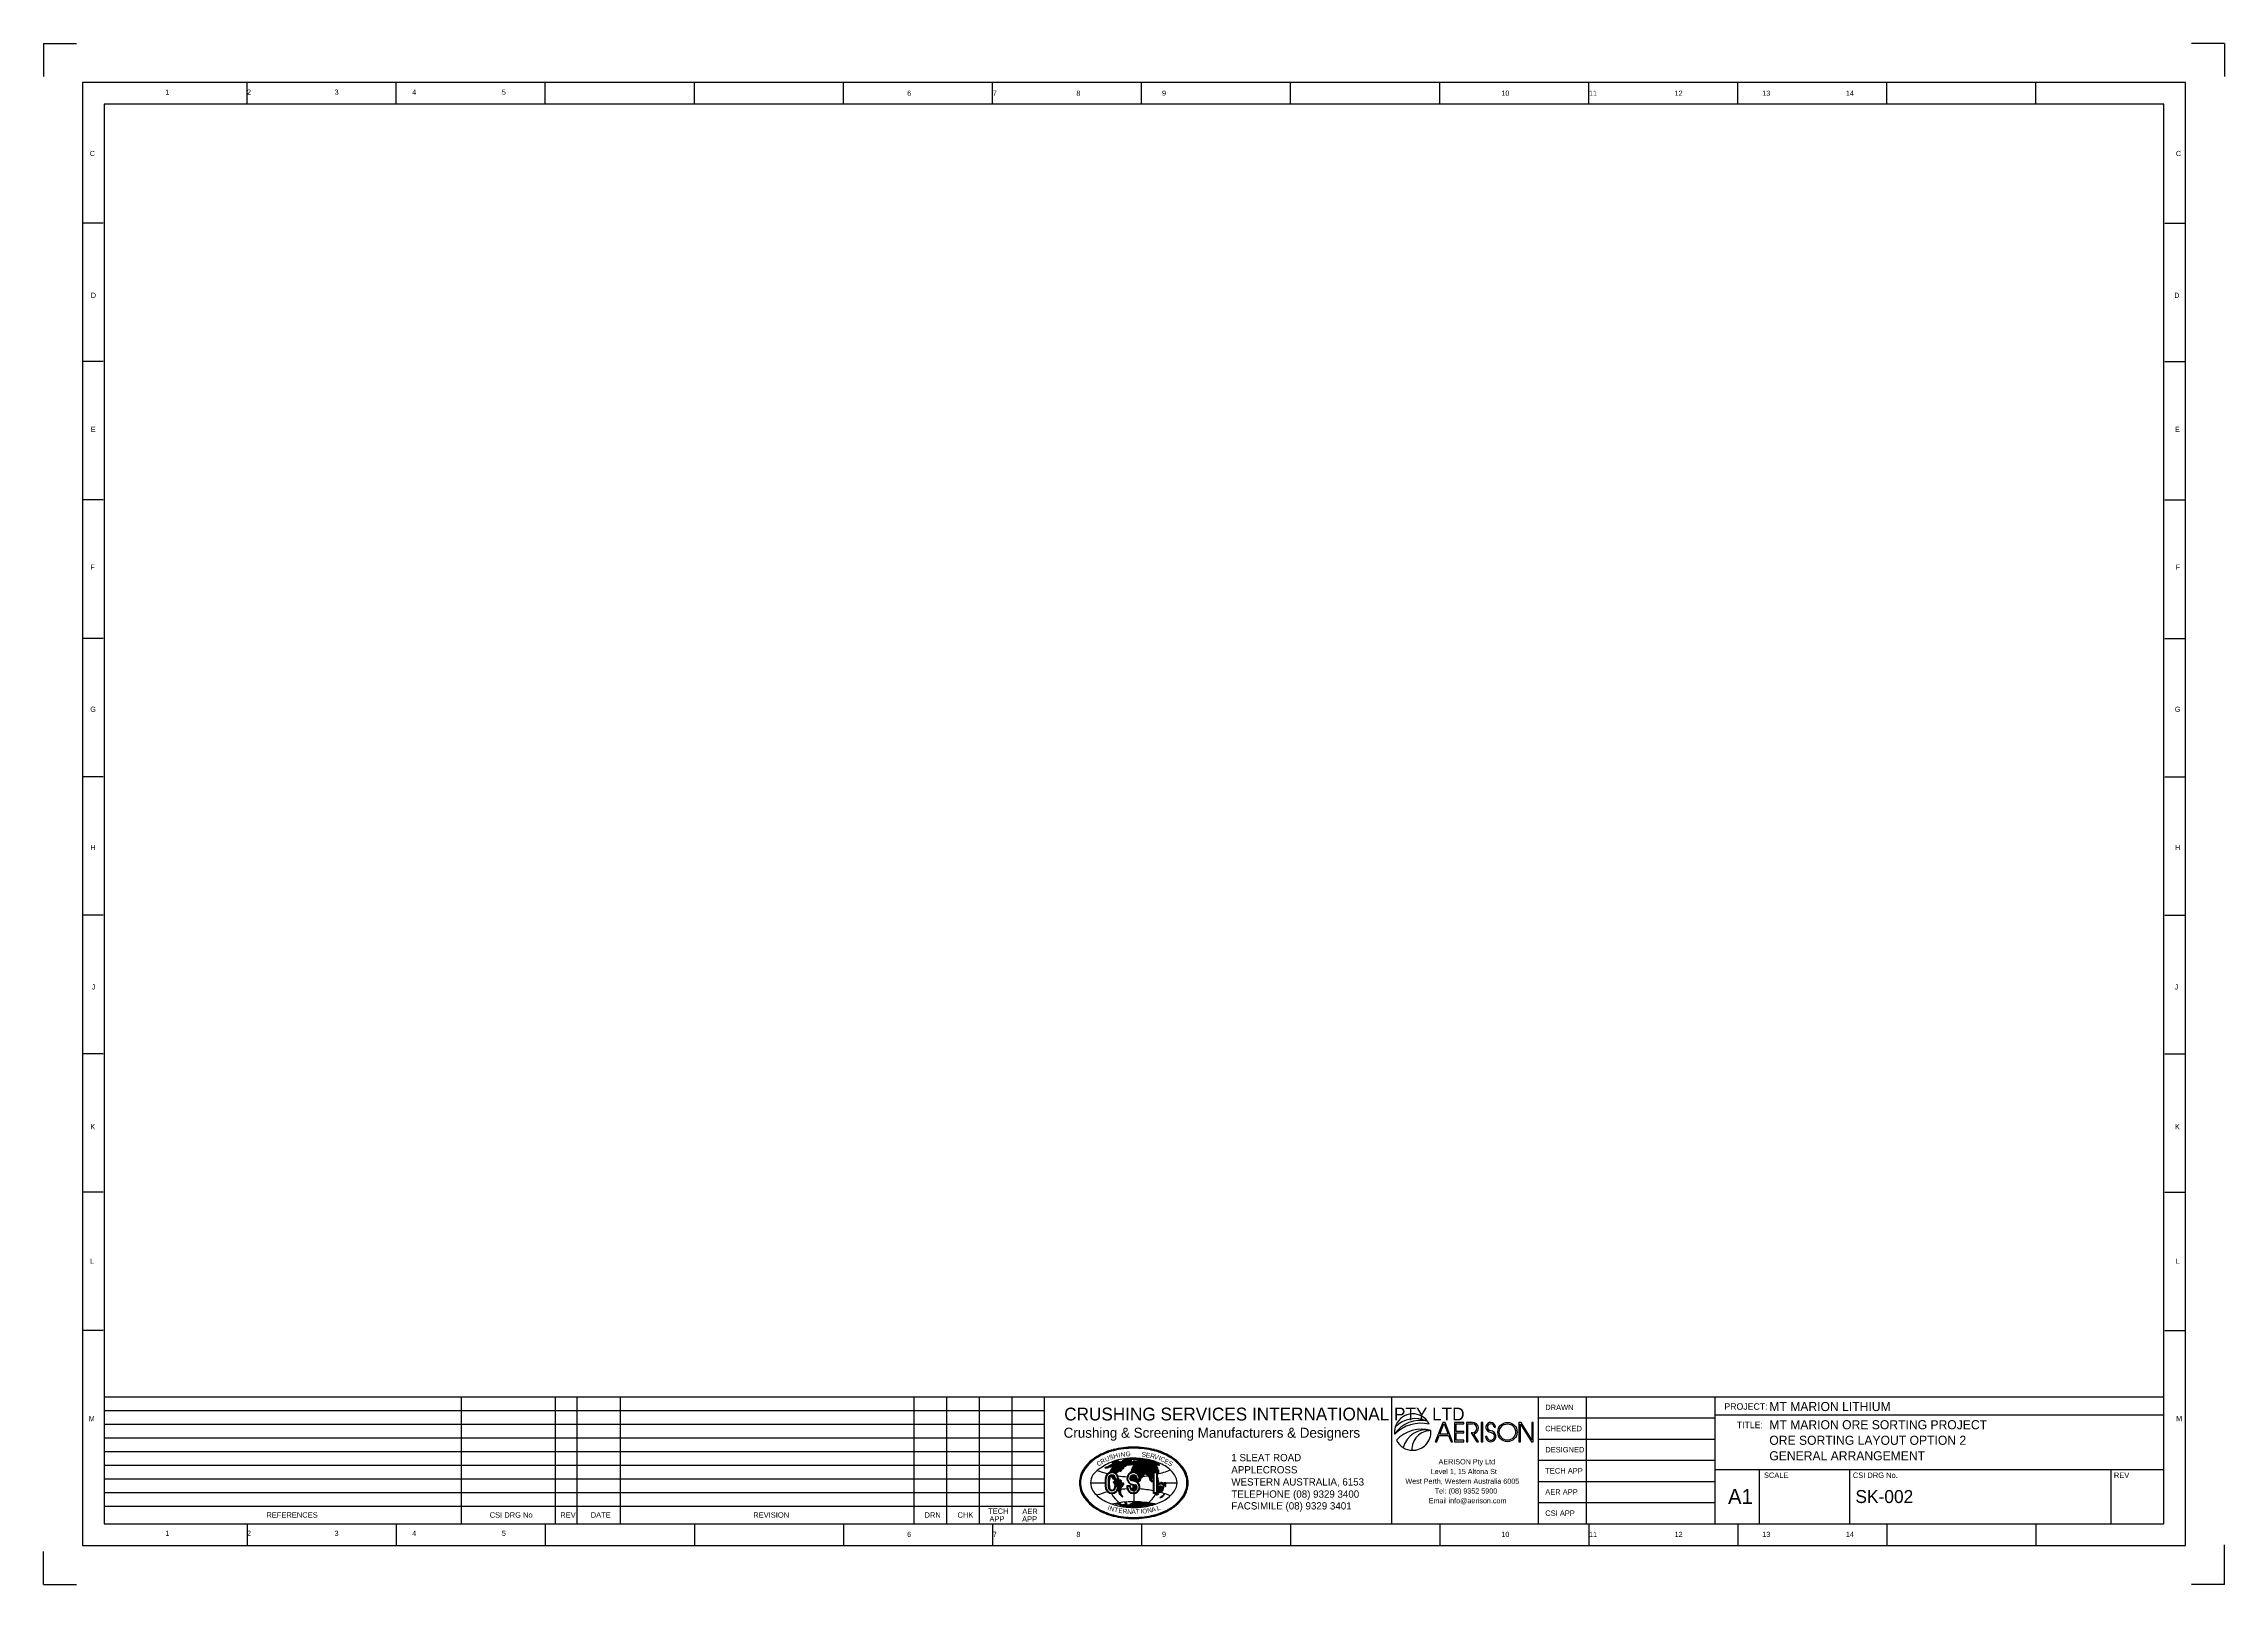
# Model space of a CAD drawing. Extents: x 0 to 841, y 0 to 594.
import ezdxf

# ---------------------------------------------------------------- set-up
doc = ezdxf.new("R2010")
doc.units = 0
for name, color, linetype in [('AER-GE-T50', 7, 'Continuous'), ('Annotation', 7, 'Continuous'), ('BORDER', 7, 'Continuous'), ('Default', 7, 'Continuous'), ('G-ANNO-TTLB', 7, 'Continuous'), ('t25', 7, 'Continuous')]:
    doc.layers.add(name, color=color, linetype=linetype)

# ---------------------------------------------------------------- blocks, each defined once
blk = doc.blocks.new('_X14')
at = {"layer": 'Default'}
for p, q in [((401.38, -161.83), (401.49, -161.72)), ((401.72, -161.84), (401.9, -161.67)), ((402.08, -161.84), (402.26, -161.66)), ((402.39, -161.88), (402.61, -161.66)), ((402.64, -161.99), (402.97, -161.66)), ((402.92, -162.06), (403.22, -161.76)), ((403.1, -162.23), (403.46, -161.87)), ((403.33, -162.36), (403.7, -161.98)), ((403.67, -162.37), (404.07, -161.97)), ((404, -162.39), (404.31, -162.08)), ((404.29, -162.46), (404.73, -162.02)), ((404.46, -162.64), (405.18, -161.92)), ((404.59, -162.86), (406.01, -161.45)), ((404.8, -163), (406.01, -161.8)), ((405.11, -163.05), (406.06, -162.1)), ((405.19, -160.84), (405.28, -160.76)), ((405.33, -161.07), (405.49, -160.9)), ((405.43, -163.08), (406.34, -162.17)), ((405.51, -161.23), (405.71, -161.04)), ((405.62, -161.48), (405.94, -161.16)), ((405.75, -163.12), (406.69, -162.18)), ((406.07, -163.15), (407.13, -162.09)), ((406.39, -163.18), (407.63, -161.95)), ((406.72, -163.21), (408.45, -161.48)), ((407.05, -163.23), (409.54, -160.74)), ((407.38, -163.26), (409.93, -160.7)), ((407.72, -163.27), (410.28, -160.71)), ((407.99, -161.58), (408.05, -161.53)), ((408.05, -163.29), (410.62, -160.72)), ((408.4, -163.3), (411.06, -160.64)), ((408.74, -163.31), (411.41, -160.64)), ((409.09, -163.31), (411.75, -160.65)), ((409.44, -163.31), (412.07, -160.69)), ((409.8, -163.31), (412.35, -160.76)), ((410.16, -163.3), (412.67, -160.79)), ((410.53, -163.29), (412.99, -160.82)), ((410.9, -163.27), (413.27, -160.9)), ((411.27, -163.25), (413.58, -160.95)), ((411.65, -163.23), (413.93, -160.95)), ((412.03, -163.2), (414.3, -160.93)), ((412.42, -163.17), (414.71, -160.87)), ((412.95, -162.99), (413.02, -162.92)), ((413.16, -162.78), (415.05, -160.89)), ((413.67, -162.62), (415.33, -160.96)), ((414.03, -162.61), (415.59, -161.05)), ((414.41, -162.59), (415.87, -161.13)), ((414.8, -162.55), (416.16, -161.2)), ((415.27, -162.43), (416.48, -161.23)), ((415.69, -162.37), (416.82, -161.24)), ((416.29, -162.13), (417.13, -161.29)), ((416.79, -161.98), (417.45, -161.32)), ((417.16, -161.96), (417.7, -161.42)), ((417.51, -161.96), (417.92, -161.55)), ((417.75, -162.08), (418.26, -161.56)), ((418.04, -162.15), (418.57, -161.61)), ((418.54, -162), (418.82, -161.71))]:
    blk.add_line(p, q, dxfattribs=at)
blk = doc.blocks.new('_X13')
at = {"layer": 'Default'}
for p, q in [((407.83, -150.08), (408.37, -149.53)), ((407.84, -150.42), (408.73, -149.53)), ((407.95, -150.66), (409.08, -149.53)), ((408.13, -150.84), (409.44, -149.53)), ((408.37, -150.95), (409.79, -149.53)), ((408.66, -151.02), (410.15, -149.53)), ((408.95, -151.08), (410.39, -149.64)), ((409.23, -151.15), (410.48, -149.9)), ((409.52, -151.21), (410.53, -150.21)), ((409.81, -151.28), (410.53, -150.56)), ((410.09, -151.36), (410.62, -150.82)), ((410.34, -151.45), (410.97, -150.82)), ((410.58, -151.57), (411.33, -150.82)), ((410.8, -151.71), (411.68, -150.82)), ((411, -151.86), (412.03, -150.82)), ((411.43, -151.78), (411.57, -151.64)), ((411.75, -151.46), (412.27, -150.94)), ((412.04, -149.76), (412.38, -149.42)), ((412.07, -150.08), (412.76, -149.39)), ((412.08, -150.42), (413.15, -149.35)), ((412.08, -150.78), (412.5, -150.36)), ((412.72, -150.14), (413.02, -149.83))]:
    blk.add_line(p, q, dxfattribs=at)
blk = doc.blocks.new('_X12')
at = {"layer": 'Default'}
for p, q in [((408.82, -154.04), (409.32, -153.54)), ((408.88, -153.63), (409.26, -153.24)), ((408.94, -154.27), (409.32, -153.89)), ((409.06, -154.5), (409.32, -154.25)), ((409.06, -154.85), (409.32, -154.6)), ((409.08, -155.19), (409.32, -154.95)), ((409.32, -153.54), (409.55, -153.31)), ((409.32, -153.89), (409.84, -153.37)), ((409.32, -154.25), (410.11, -153.45)), ((409.32, -154.6), (410.32, -153.6)), ((409.32, -154.95), (409.37, -154.9)), ((409.37, -154.9), (410.46, -153.81)), ((409.37, -155.25), (409.72, -154.9)), ((409.69, -155.29), (410.07, -154.91)), ((409.72, -154.9), (410.53, -154.1)), ((410.07, -154.91), (410.47, -154.51))]:
    blk.add_line(p, q, dxfattribs=at)
blk = doc.blocks.new('_X11')
at = {"layer": 'Default'}
for p, q in [((398.95, -149.06), (399.05, -148.96)), ((399.12, -149.24), (399.48, -148.89)), ((399.3, -149.42), (399.79, -148.92)), ((399.41, -149.66), (400.06, -149.01)), ((399.61, -149.82), (400.28, -149.14)), ((399.8, -149.97), (400.47, -149.31)), ((399.9, -150.23), (400.63, -149.5)), ((400.06, -150.42), (400.75, -149.74)), ((400.33, -150.51), (400.82, -150.01)), ((400.56, -150.63), (400.84, -150.35)), ((400.83, -150.71), (400.84, -150.7))]:
    blk.add_line(p, q, dxfattribs=at)
blk = doc.blocks.new('_X10')
at = {"layer": 'Default'}
for p, q in [((400.01, -151.89), (400.19, -151.7)), ((400.17, -152.08), (400.96, -151.29)), ((400.42, -152.19), (401.4, -151.2)), ((400.45, -152.51), (401.86, -151.09)), ((400.53, -152.78), (402.18, -151.13)), ((400.68, -152.99), (402.52, -151.15)), ((400.79, -153.23), (403.01, -151.01)), ((400.94, -153.43), (403.32, -151.06)), ((401.22, -153.5), (403.57, -151.15)), ((401.54, -153.53), (403.75, -151.33)), ((401.9, -153.53), (403.66, -151.77)), ((402.22, -155.33), (404.79, -152.76)), ((402.23, -155.68), (403.7, -154.2)), ((402.25, -153.53), (403.8, -151.98)), ((402.27, -154.93), (404.78, -152.42)), ((402.28, -155.98), (403.7, -154.56)), ((402.37, -154.48), (404.31, -152.54)), ((402.39, -153.75), (403.95, -152.18)), ((402.39, -154.11), (404.11, -152.38)), ((402.44, -156.17), (403.7, -154.91)), ((402.58, -156.38), (403.51, -155.46)), ((402.69, -156.63), (403.43, -155.89)), ((402.72, -156.96), (403.37, -156.3)), ((402.78, -157.24), (403.44, -156.59)), ((402.94, -157.44), (403.42, -156.97)), ((403.75, -154.15), (404.13, -153.77)), ((404.21, -153.7), (404.33, -153.58)), ((404.42, -152.43), (404.43, -152.41)), ((403.15, -157.59), (403.48, -157.26)), ((403.32, -157.77), (403.64, -157.45)), ((403.5, -157.95), (403.79, -157.65)), ((403.68, -158.12), (403.89, -157.91)), ((403.87, -158.28), (404.08, -158.07)), ((404.05, -158.46), (404.28, -158.22))]:
    blk.add_line(p, q, dxfattribs=at)
blk = doc.blocks.new('_X9')
at = {"layer": 'Default'}
for p, q in [((422.87, -157.31), (423.04, -157.14)), ((421.21, -158.98), (422.02, -158.16)), ((421.76, -158.78), (422.7, -157.84)), ((422.8, -157.73), (423.07, -157.47))]:
    blk.add_line(p, q, dxfattribs=at)
blk = doc.blocks.new('_X8')
at = {"layer": 'Default'}
for p, q in [((418.09, -154.67), (418.28, -154.48)), ((418.13, -154.98), (418.28, -154.83)), ((418.14, -155.32), (418.28, -155.19))]:
    blk.add_line(p, q, dxfattribs=at)
blk = doc.blocks.new('_X7')
at = {"layer": 'Default'}
for p, q in [((419.83, -155.4), (421.62, -153.61)), ((419.83, -155.76), (421.65, -153.93)), ((419.83, -156.82), (422.71, -153.94)), ((419.83, -155.05), (420.83, -154.05)), ((419.83, -154.7), (420.33, -154.19)), ((419.83, -154.34), (419.96, -154.22)), ((419.83, -156.11), (421.59, -154.35)), ((419.83, -156.46), (421.85, -154.45)), ((420.09, -156.91), (422.71, -154.29)), ((420.64, -156.71), (422.6, -154.75)), ((421.15, -156.55), (422.48, -155.23)), ((421.73, -156.33), (421.77, -156.29)), ((422.05, -156.01), (422.43, -155.63)), ((422.47, -153.82), (422.67, -153.62))]:
    blk.add_line(p, q, dxfattribs=at)
blk = doc.blocks.new('_X6')
at = {"layer": 'Default'}
for p, q in [((415.97, -143.35), (416.1, -143.22)), ((416.17, -143.5), (416.59, -143.08)), ((416.37, -143.66), (417.01, -143.02)), ((416.56, -143.82), (417.27, -143.11)), ((416.75, -143.99), (417.55, -143.19)), ((416.93, -144.16), (417.83, -143.26)), ((417.11, -144.33), (418.11, -143.33)), ((417.29, -144.51), (418.41, -143.38)), ((417.46, -144.69), (419.27, -142.88)), ((417.55, -142.83), (417.57, -142.81)), ((417.63, -144.87), (419.45, -143.05)), ((417.79, -142.94), (418.03, -142.71)), ((417.79, -145.06), (419.5, -143.36)), ((417.95, -145.26), (419.69, -143.52)), ((418.03, -143.06), (418.49, -142.6)), ((418.11, -145.46), (419.21, -144.36)), ((418.26, -145.66), (419.41, -144.51)), ((418.27, -143.17), (418.89, -142.55)), ((418.41, -145.86), (419.56, -144.71)), ((418.47, -143.33), (419.08, -142.72)), ((418.55, -146.07), (419.68, -144.94)), ((418.69, -146.29), (419.83, -145.15)), ((418.83, -146.51), (419.96, -145.37)), ((418.96, -146.73), (420.01, -145.67)), ((419.08, -146.96), (420.01, -146.03)), ((419.2, -147.19), (420.19, -146.2)), ((419.41, -147.34), (420.36, -146.38)), ((419.47, -144.09), (420.03, -143.54)), ((419.76, -147.34), (420.44, -146.66)), ((419.83, -144.09), (420.26, -143.66)), ((419.83, -147.63), (420.44, -147.01)), ((419.83, -147.98), (420.44, -147.37)), ((420.17, -144.1), (420.5, -143.77)), ((420.4, -144.22), (420.74, -143.89)), ((420.64, -144.34), (420.77, -144.21)), ((419.91, -148.25), (420.01, -148.15)), ((420.29, -147.87), (420.41, -147.75))]:
    blk.add_line(p, q, dxfattribs=at)
blk = doc.blocks.new('_X5')
at = {"layer": 'Default'}
for p, q in [((407.67, -147.76), (408.62, -146.81)), ((408.18, -146.54), (409.32, -145.41)), ((408.32, -147.47), (409.32, -146.47)), ((408.41, -145.96), (409.32, -145.05)), ((408.64, -146.79), (409.32, -146.11)), ((408.66, -145.36), (409.32, -144.7)), ((408.68, -146.4), (409.32, -145.76)), ((408.77, -147.36), (409.32, -146.82)), ((409.06, -144.6), (409.32, -144.35)), ((409.12, -144.19), (409.32, -143.99)), ((409.16, -147.34), (409.32, -147.17))]:
    blk.add_line(p, q, dxfattribs=at)
blk = doc.blocks.new('_X3')
at = {"layer": 'Default'}
for p, q in [((124.08, 10.27), (124.14, 10.33)), ((124.08, 10.23), (124.13, 10.29)), ((124.08, 10.2), (124.13, 10.25)), ((124.09, 10.31), (124.16, 10.39)), ((124.1, 10.36), (124.2, 10.46)), ((124.12, 10.42), (124.38, 10.67)), ((124.16, 10.5), (124.3, 10.63)), ((124.29, 10.2), (124.35, 10.26)), ((124.3, 10.28), (124.51, 10.49)), ((124.3, 10.24), (124.37, 10.31)), ((124.32, 10.34), (124.45, 10.47)), ((124.33, 10.59), (124.43, 10.69)), ((124.4, 10.63), (124.48, 10.71)), ((124.46, 10.65), (124.52, 10.71)), ((124.48, 10.43), (124.55, 10.5)), ((124.5, 10.66), (124.56, 10.72)), ((124.53, 10.44), (124.59, 10.5)), ((124.54, 10.66), (124.6, 10.72)), ((124.57, 10.45), (124.62, 10.49)), ((124.58, 10.67), (124.63, 10.71)), ((124.61, 10.45), (124.65, 10.49)), ((124.62, 10.66), (124.66, 10.71)), ((124.64, 10.44), (124.68, 10.48)), ((124.65, 10.66), (124.69, 10.7)), ((124.66, 10.43), (124.7, 10.47)), ((124.68, 10.66), (124.72, 10.7)), ((124.69, 10.42), (124.73, 10.46)), ((124.7, 10.65), (124.74, 10.69)), ((124.71, 10.41), (124.75, 10.44)), ((124.73, 10.64), (124.77, 10.68)), ((124.73, 10.39), (124.77, 10.43)), ((124.75, 10.37), (124.78, 10.41)), ((124.76, 10.63), (124.8, 10.67)), ((124.77, 10.36), (124.8, 10.39)), ((124.78, 10.62), (124.82, 10.66)), ((124.78, 10.34), (124.82, 10.37)), ((124.79, 10.31), (124.83, 10.35)), ((124.8, 10.61), (124.84, 10.64)), ((124.8, 10.29), (124.84, 10.33)), ((124.81, 10.26), (124.85, 10.3)), ((124.81, 10.23), (124.86, 10.27)), ((124.81, 10.19), (124.86, 10.24)), ((124.83, 10.59), (124.86, 10.63)), ((124.85, 10.58), (124.88, 10.61)), ((124.87, 10.56), (124.9, 10.6)), ((124.89, 10.55), (124.92, 10.58)), ((124.9, 10.53), (124.94, 10.57)), ((124.92, 10.51), (124.96, 10.55)), ((124.94, 10.49), (124.97, 10.53)), ((124.95, 10.47), (124.99, 10.51)), ((124.97, 10.45), (125, 10.49)), ((124.98, 10.43), (125.02, 10.46)), ((124.99, 10.4), (125.03, 10.44)), ((125, 10.38), (125.04, 10.42)), ((125.01, 10.35), (125.05, 10.39)), ((125.02, 10.33), (125.06, 10.37)), ((125.03, 10.3), (125.07, 10.34)), ((125.03, 10.27), (125.07, 10.31)), ((125.03, 10.23), (125.08, 10.28)), ((125.03, 10.2), (125.08, 10.25)), ((127.84, 10.71), (127.85, 10.72)), ((127.84, 10.67), (127.88, 10.72)), ((127.84, 10.64), (127.92, 10.72)), ((127.84, 10.6), (127.89, 10.65)), ((127.84, 10.57), (127.89, 10.62)), ((127.84, 10.53), (127.89, 10.58)), ((127.84, 10.49), (127.89, 10.54)), ((127.84, 10.46), (127.89, 10.51)), ((127.84, 10.42), (127.89, 10.47)), ((127.84, 10.39), (127.89, 10.44)), ((127.84, 10.35), (127.89, 10.4)), ((127.84, 10.32), (127.89, 10.37)), ((127.84, 10.28), (127.89, 10.33)), ((127.84, 10.25), (127.89, 10.3)), ((127.84, 10.21), (127.89, 10.26)), ((127.84, 10.18), (127.89, 10.23)), ((127.9, 10.67), (127.95, 10.72)), ((127.94, 10.67), (127.99, 10.72)), ((127.98, 10.67), (128.03, 10.72)), ((128.01, 10.67), (128.06, 10.72)), ((128.05, 10.67), (128.1, 10.72)), ((128.06, 10.64), (128.11, 10.69)), ((128.06, 10.61), (128.11, 10.66)), ((128.06, 10.57), (128.11, 10.62)), ((128.06, 10.54), (128.11, 10.59)), ((128.06, 10.5), (128.11, 10.55)), ((128.06, 10.47), (128.11, 10.52)), ((128.06, 10.43), (128.11, 10.48)), ((128.06, 10.4), (128.11, 10.45)), ((128.06, 10.36), (128.11, 10.41)), ((128.06, 10.32), (128.11, 10.37)), ((128.06, 10.29), (128.11, 10.34)), ((128.06, 10.25), (128.11, 10.3)), ((128.06, 10.22), (128.11, 10.27)), ((128.06, 10.18), (128.11, 10.23)), ((124.08, 10.16), (124.13, 10.21)), ((124.08, 10.13), (124.13, 10.18)), ((124.08, 10.09), (124.13, 10.14)), ((124.08, 10.05), (124.13, 10.1)), ((124.08, 10.02), (124.13, 10.07)), ((124.08, 9.98), (124.13, 10.03)), ((124.08, 9.95), (124.13, 10)), ((124.08, 9.91), (124.13, 9.96)), ((124.08, 9.88), (124.13, 9.93)), ((124.08, 9.84), (124.13, 9.89)), ((124.08, 9.81), (124.13, 9.86)), ((124.08, 9.77), (124.13, 9.82)), ((124.08, 9.74), (124.13, 9.79)), ((124.08, 9.7), (124.13, 9.75)), ((124.08, 9.67), (124.13, 9.72)), ((124.08, 9.63), (124.13, 9.68)), ((124.08, 9.6), (124.13, 9.65)), ((124.08, 9.56), (124.13, 9.61)), ((124.08, 9.52), (124.13, 9.57)), ((124.08, 9.49), (124.13, 9.54)), ((124.08, 9.46), (124.13, 9.51)), ((124.09, 9.43), (124.13, 9.47)), ((124.09, 9.4), (124.14, 9.44)), ((124.1, 9.38), (124.14, 9.42)), ((124.11, 9.35), (124.15, 9.39)), ((124.12, 9.33), (124.16, 9.36)), ((124.14, 9.3), (124.17, 9.34)), ((124.15, 9.28), (124.19, 9.32)), ((124.16, 9.26), (124.2, 9.29)), ((124.18, 9.24), (124.21, 9.27)), ((124.19, 9.22), (124.23, 9.25)), ((124.21, 9.2), (124.24, 9.23)), ((124.23, 9.18), (124.26, 9.22)), ((124.25, 9.16), (124.28, 9.2)), ((124.26, 9.15), (124.3, 9.18)), ((124.28, 9.13), (124.32, 9.17)), ((124.29, 10.17), (124.34, 10.22)), ((124.29, 10.13), (124.34, 10.18)), ((124.29, 10.1), (124.34, 10.15)), ((124.29, 10.06), (124.34, 10.11)), ((124.29, 10.03), (124.34, 10.08)), ((124.29, 9.99), (124.34, 10.04)), ((124.29, 9.96), (124.34, 10.01)), ((124.29, 9.92), (124.34, 9.97)), ((124.29, 9.88), (124.34, 9.93)), ((124.29, 9.85), (124.34, 9.9)), ((124.29, 9.81), (124.34, 9.86)), ((124.29, 9.78), (124.34, 9.83)), ((124.29, 9.74), (124.34, 9.79)), ((124.29, 9.71), (124.34, 9.76)), ((124.29, 9.67), (124.34, 9.72)), ((124.29, 9.64), (124.34, 9.69)), ((124.29, 9.6), (124.34, 9.65)), ((124.29, 9.57), (124.34, 9.62)), ((124.29, 9.53), (124.34, 9.58)), ((124.3, 9.5), (124.34, 9.55)), ((124.3, 9.47), (124.35, 9.51)), ((124.31, 9.44), (124.35, 9.48)), ((124.31, 9.12), (124.34, 9.15)), ((124.32, 9.42), (124.36, 9.46)), ((124.33, 9.39), (124.37, 9.43)), ((124.33, 9.1), (124.36, 9.14)), ((124.35, 9.37), (124.38, 9.41)), ((124.35, 9.09), (124.39, 9.13)), ((124.36, 9.35), (124.4, 9.39)), ((124.37, 9.08), (124.41, 9.12)), ((124.38, 9.34), (124.42, 9.37)), ((124.4, 9.32), (124.44, 9.35)), ((124.4, 9.07), (124.44, 9.11)), ((124.42, 9.3), (124.46, 9.34)), ((124.43, 9.06), (124.47, 9.1)), ((124.44, 9.29), (124.48, 9.33)), ((124.45, 9.05), (124.49, 9.09)), ((124.47, 9.28), (124.5, 9.32)), ((124.48, 9.05), (124.52, 9.09)), ((124.49, 9.27), (124.53, 9.31)), ((124.51, 9.04), (124.56, 9.09)), ((124.52, 9.26), (124.56, 9.31)), ((124.54, 9.04), (124.59, 9.09)), ((124.55, 9.26), (124.6, 9.31)), ((124.58, 9.26), (124.64, 9.31)), ((124.58, 9.04), (124.63, 9.09)), ((124.61, 9.04), (124.67, 9.1)), ((124.62, 9.26), (124.71, 9.34)), ((124.65, 9.04), (124.72, 9.11)), ((124.67, 9.27), (124.85, 9.45)), ((124.7, 9.05), (124.78, 9.13)), ((124.74, 9.3), (124.82, 9.38)), ((124.75, 9.07), (125.05, 9.37)), ((124.78, 9.41), (124.86, 9.5)), ((124.81, 10.16), (124.86, 10.21)), ((124.81, 10.12), (124.86, 10.17)), ((124.81, 9.56), (124.9, 9.64)), ((124.81, 9.59), (124.86, 9.64)), ((124.81, 9.63), (124.83, 9.64)), ((124.81, 9.52), (124.86, 9.57)), ((124.81, 9.48), (124.86, 9.54)), ((124.81, 9.09), (125.03, 9.31)), ((124.84, 10.11), (124.89, 10.16)), ((124.87, 10.11), (124.92, 10.16)), ((124.88, 9.59), (124.93, 9.64)), ((124.91, 10.11), (124.96, 10.16)), ((124.92, 9.59), (124.97, 9.64)), ((124.95, 10.11), (125, 10.16)), ((124.96, 9.59), (125.01, 9.64)), ((124.98, 10.11), (125.03, 10.16)), ((124.99, 9.59), (125.04, 9.64)), ((124.99, 9.34), (125.07, 9.42)), ((125.01, 9.4), (125.08, 9.47)), ((125.02, 10.11), (125.08, 10.18)), ((125.02, 9.45), (125.08, 9.51)), ((125.03, 10.16), (125.08, 10.21)), ((125.03, 9.59), (125.08, 9.64)), ((125.03, 9.56), (125.08, 9.61)), ((125.03, 9.53), (125.08, 9.58)), ((125.03, 9.49), (125.08, 9.54)), ((125.05, 10.11), (125.08, 10.14)), ((127.84, 10.14), (127.89, 10.19)), ((127.84, 10.11), (127.89, 10.16)), ((127.84, 10.07), (127.89, 10.12)), ((127.84, 10.03), (127.89, 10.08)), ((127.84, 10), (127.89, 10.05)), ((127.84, 9.96), (127.89, 10.01)), ((127.84, 9.93), (127.89, 9.98)), ((127.84, 9.89), (127.89, 9.94)), ((127.84, 9.86), (127.89, 9.91)), ((127.84, 9.82), (127.89, 9.87)), ((127.84, 9.79), (127.89, 9.84)), ((127.84, 9.75), (127.89, 9.8)), ((127.84, 9.72), (127.89, 9.77)), ((127.84, 9.68), (127.89, 9.73)), ((127.84, 9.65), (127.89, 9.7)), ((127.84, 9.61), (127.89, 9.66)), ((127.84, 9.58), (127.89, 9.63)), ((127.84, 9.54), (127.89, 9.59)), ((127.84, 9.5), (127.89, 9.55)), ((127.84, 9.47), (127.89, 9.52)), ((127.84, 9.43), (127.89, 9.48)), ((127.84, 9.4), (127.89, 9.45)), ((127.84, 9.36), (127.89, 9.41)), ((127.84, 9.33), (127.89, 9.38)), ((127.84, 9.29), (127.89, 9.34)), ((127.84, 9.26), (127.89, 9.31)), ((127.84, 9.22), (127.89, 9.27)), ((127.84, 9.19), (127.89, 9.24)), ((127.84, 9.15), (127.89, 9.2)), ((127.84, 9.12), (127.89, 9.17)), ((127.84, 9.08), (127.89, 9.13)), ((127.84, 9.04), (127.89, 9.09)), ((127.87, 9.04), (127.92, 9.09)), ((127.9, 9.04), (127.95, 9.09)), ((127.94, 9.04), (127.99, 9.09)), ((127.97, 9.04), (128.02, 9.09)), ((128.01, 9.04), (128.06, 9.09)), ((128.04, 9.04), (128.11, 9.1)), ((128.06, 10.15), (128.11, 10.2)), ((128.06, 10.11), (128.11, 10.16)), ((128.06, 10.08), (128.11, 10.13)), ((128.06, 10.04), (128.11, 10.09)), ((128.06, 10.01), (128.11, 10.06)), ((128.06, 9.97), (128.11, 10.02)), ((128.06, 9.94), (128.11, 9.99)), ((128.06, 9.9), (128.11, 9.95)), ((128.06, 9.86), (128.11, 9.91)), ((128.06, 9.83), (128.11, 9.88)), ((128.06, 9.79), (128.11, 9.84)), ((128.06, 9.76), (128.11, 9.81)), ((128.06, 9.72), (128.11, 9.77)), ((128.06, 9.69), (128.11, 9.74)), ((128.06, 9.65), (128.11, 9.7)), ((128.06, 9.62), (128.11, 9.67)), ((128.06, 9.58), (128.11, 9.63)), ((128.06, 9.55), (128.11, 9.6)), ((128.06, 9.51), (128.11, 9.56)), ((128.06, 9.48), (128.11, 9.53)), ((128.06, 9.44), (128.11, 9.49)), ((128.06, 9.41), (128.11, 9.46)), ((128.06, 9.37), (128.11, 9.42)), ((128.06, 9.33), (128.11, 9.38)), ((128.06, 9.3), (128.11, 9.35)), ((128.06, 9.26), (128.11, 9.31)), ((128.06, 9.23), (128.11, 9.28)), ((128.06, 9.19), (128.11, 9.24)), ((128.06, 9.16), (128.11, 9.21)), ((128.06, 9.12), (128.11, 9.17)), ((128.06, 9.09), (128.11, 9.14)), ((128.08, 9.04), (128.11, 9.07))]:
    blk.add_line(p, q, dxfattribs=at)
blk = doc.blocks.new('_X4')
at = {"layer": 'Default'}
for p, q in [((125.76, 10.29), (125.83, 10.36)), ((125.76, 10.25), (125.82, 10.31)), ((125.76, 10.21), (125.81, 10.27)), ((125.76, 10.18), (125.81, 10.23)), ((125.77, 10.34), (125.86, 10.42)), ((125.79, 10.39), (126.08, 10.68)), ((125.82, 10.45), (126.02, 10.66)), ((125.97, 10.22), (126.03, 10.28)), ((125.98, 10.26), (126.07, 10.35)), ((125.98, 10.19), (126.03, 10.24)), ((125.99, 10.31), (126.16, 10.48)), ((126.03, 10.39), (126.09, 10.44)), ((126.05, 10.62), (126.14, 10.7)), ((126.11, 10.64), (126.18, 10.71)), ((126.12, 10.4), (126.21, 10.49)), ((126.16, 10.66), (126.22, 10.71)), ((126.19, 10.44), (126.25, 10.5)), ((126.2, 10.66), (126.26, 10.72)), ((126.23, 10.45), (126.29, 10.5)), ((126.24, 10.67), (126.29, 10.72)), ((126.27, 10.45), (126.32, 10.49)), ((126.28, 10.67), (126.32, 10.71)), ((126.3, 10.44), (126.34, 10.48)), ((126.31, 10.66), (126.35, 10.71)), ((126.33, 10.44), (126.37, 10.48)), ((126.34, 10.66), (126.38, 10.7)), ((126.36, 10.43), (126.39, 10.46)), ((126.37, 10.65), (126.41, 10.69)), ((126.38, 10.41), (126.42, 10.45)), ((126.4, 10.64), (126.44, 10.68)), ((126.4, 10.4), (126.44, 10.44)), ((126.42, 10.64), (126.46, 10.67)), ((126.42, 10.38), (126.46, 10.42)), ((126.44, 10.37), (126.47, 10.4)), ((126.45, 10.62), (126.49, 10.66)), ((126.45, 10.35), (126.49, 10.38)), ((126.47, 10.61), (126.51, 10.65)), ((126.47, 10.32), (126.5, 10.36)), ((126.48, 10.3), (126.52, 10.34)), ((126.49, 10.27), (126.53, 10.31)), ((126.49, 10.24), (126.54, 10.29)), ((126.49, 10.21), (126.54, 10.26)), ((126.49, 10.18), (126.54, 10.23)), ((126.5, 10.6), (126.53, 10.64)), ((126.52, 10.59), (126.55, 10.62)), ((126.54, 10.57), (126.57, 10.61)), ((126.56, 10.56), (126.59, 10.59)), ((126.58, 10.54), (126.61, 10.57)), ((126.59, 10.52), (126.63, 10.56)), ((126.61, 10.5), (126.64, 10.54)), ((126.62, 10.48), (126.66, 10.52)), ((126.64, 10.46), (126.68, 10.5)), ((126.65, 10.44), (126.69, 10.48)), ((126.66, 10.42), (126.7, 10.45)), ((126.68, 10.39), (126.71, 10.43)), ((126.69, 10.37), (126.72, 10.41)), ((126.7, 10.34), (126.73, 10.38)), ((126.7, 10.31), (126.74, 10.35)), ((126.71, 10.28), (126.75, 10.33)), ((126.71, 10.25), (126.76, 10.3)), ((126.71, 10.22), (126.76, 10.27)), ((126.71, 10.18), (126.76, 10.23)), ((125.76, 10.15), (125.81, 10.19)), ((125.76, 10.12), (125.81, 10.16)), ((125.76, 9.54), (125.85, 9.64)), ((125.76, 9.58), (125.82, 9.64)), ((125.76, 9.61), (125.78, 9.64)), ((125.76, 9.51), (125.81, 9.56)), ((125.76, 9.48), (125.81, 9.52)), ((125.76, 9.45), (125.81, 9.49)), ((125.77, 10.09), (125.81, 10.13)), ((125.77, 9.42), (125.81, 9.46)), ((125.78, 10.06), (125.82, 10.1)), ((125.78, 9.39), (125.82, 9.43)), ((125.79, 10.03), (125.83, 10.07)), ((125.79, 9.36), (125.83, 9.4)), ((125.8, 10.01), (125.84, 10.05)), ((125.8, 9.34), (125.84, 9.38)), ((125.81, 9.99), (125.85, 10.02)), ((125.81, 9.31), (125.85, 9.35)), ((125.82, 9.96), (125.86, 10)), ((125.82, 9.29), (125.86, 9.33)), ((125.84, 9.94), (125.87, 9.98)), ((125.84, 9.59), (125.89, 9.64)), ((125.84, 9.27), (125.87, 9.3)), ((125.85, 9.92), (125.89, 9.96)), ((125.85, 9.25), (125.89, 9.28)), ((125.86, 9.9), (125.9, 9.93)), ((125.86, 9.23), (125.9, 9.26)), ((125.87, 9.59), (125.92, 9.64)), ((125.88, 9.88), (125.92, 9.92)), ((125.88, 9.21), (125.92, 9.24)), ((125.9, 9.86), (125.93, 9.9)), ((125.9, 9.19), (125.93, 9.23)), ((125.91, 9.59), (125.96, 9.64)), ((125.92, 9.84), (125.95, 9.88)), ((125.92, 9.17), (125.95, 9.21)), ((125.93, 9.83), (125.97, 9.86)), ((125.93, 9.16), (125.97, 9.19)), ((125.95, 9.81), (125.99, 9.85)), ((125.95, 9.59), (126, 9.64)), ((125.95, 9.14), (125.99, 9.18)), ((125.97, 9.8), (126.01, 9.83)), ((125.97, 9.58), (126.02, 9.63)), ((125.97, 9.55), (126.02, 9.6)), ((125.97, 9.12), (126.01, 9.16)), ((125.98, 10.16), (126.02, 10.2)), ((125.98, 9.52), (126.02, 9.56)), ((125.98, 9.48), (126.02, 9.53)), ((125.99, 10.13), (126.03, 10.17)), ((125.99, 9.46), (126.03, 9.5)), ((126, 9.78), (126.03, 9.82)), ((126, 9.43), (126.04, 9.47)), ((126, 9.11), (126.03, 9.15)), ((126.01, 10.11), (126.04, 10.15)), ((126.01, 9.41), (126.05, 9.44)), ((126.02, 10.09), (126.06, 10.13)), ((126.02, 9.77), (126.06, 9.81)), ((126.02, 9.38), (126.06, 9.42)), ((126.02, 9.1), (126.06, 9.13)), ((126.04, 10.07), (126.08, 10.11)), ((126.04, 9.76), (126.08, 9.8)), ((126.04, 9.36), (126.07, 9.4)), ((126.04, 9.09), (126.08, 9.12)), ((126.05, 9.34), (126.09, 9.38)), ((126.06, 10.06), (126.1, 10.1)), ((126.07, 9.75), (126.1, 9.79)), ((126.07, 9.33), (126.11, 9.36)), ((126.07, 9.08), (126.1, 9.11)), ((126.08, 10.05), (126.12, 10.09)), ((126.09, 9.74), (126.13, 9.78)), ((126.09, 9.31), (126.13, 9.35)), ((126.09, 9.07), (126.13, 9.1)), ((126.11, 10.04), (126.15, 10.08)), ((126.11, 9.3), (126.15, 9.33)), ((126.12, 9.73), (126.16, 9.77)), ((126.12, 9.06), (126.16, 9.1)), ((126.13, 9.28), (126.17, 9.32)), ((126.14, 10.03), (126.18, 10.07)), ((126.15, 9.72), (126.19, 9.76)), ((126.15, 9.05), (126.19, 9.09)), ((126.16, 9.27), (126.2, 9.31)), ((126.17, 10.03), (126.21, 10.07)), ((126.18, 9.71), (126.22, 9.76)), ((126.18, 9.04), (126.22, 9.09)), ((126.19, 9.26), (126.23, 9.31)), ((126.2, 10.02), (126.24, 10.06)), ((126.2, 9.71), (126.25, 9.75)), ((126.21, 9.26), (126.26, 9.31)), ((126.21, 9.04), (126.25, 9.09)), ((126.23, 10.01), (126.27, 10.06)), ((126.23, 9.7), (126.27, 9.74)), ((126.24, 9.04), (126.29, 9.09)), ((126.25, 9.26), (126.3, 9.31)), ((126.26, 10.01), (126.3, 10.05)), ((126.26, 9.69), (126.3, 9.74)), ((126.27, 9.04), (126.33, 9.09)), ((126.28, 10), (126.33, 10.04)), ((126.28, 9.26), (126.35, 9.32)), ((126.29, 9.69), (126.33, 9.73)), ((126.31, 9.99), (126.35, 10.04)), ((126.31, 9.04), (126.37, 9.1)), ((126.32, 9.68), (126.36, 9.72)), ((126.32, 9.26), (126.54, 9.48)), ((126.34, 9.99), (126.38, 10.03)), ((126.35, 9.68), (126.39, 9.72)), ((126.35, 9.05), (126.43, 9.12)), ((126.37, 9.98), (126.41, 10.02)), ((126.38, 9.67), (126.42, 9.71)), ((126.38, 9.28), (126.52, 9.42)), ((126.4, 9.97), (126.44, 10.01)), ((126.4, 9.06), (126.5, 9.15)), ((126.41, 9.66), (126.44, 9.7)), ((126.42, 9.96), (126.46, 10)), ((126.43, 9.65), (126.47, 9.69)), ((126.45, 9.95), (126.49, 9.99)), ((126.45, 9.64), (126.49, 9.67)), ((126.46, 9.08), (126.72, 9.34)), ((126.47, 9.94), (126.51, 9.98)), ((126.47, 9.62), (126.5, 9.65)), ((126.48, 9.6), (126.52, 9.63)), ((126.48, 9.45), (126.54, 9.52)), ((126.49, 10.14), (126.54, 10.19)), ((126.49, 9.57), (126.53, 9.61)), ((126.49, 9.54), (126.54, 9.58)), ((126.49, 9.5), (126.54, 9.55)), ((126.5, 10.11), (126.55, 10.16)), ((126.5, 9.93), (126.53, 9.96)), ((126.52, 9.91), (126.55, 9.95)), ((126.53, 9.11), (126.69, 9.27)), ((126.54, 10.11), (126.59, 10.16)), ((126.54, 9.9), (126.57, 9.94)), ((126.56, 9.88), (126.59, 9.92)), ((126.57, 10.11), (126.62, 10.16)), ((126.57, 9.87), (126.61, 9.9)), ((126.59, 9.85), (126.63, 9.88)), ((126.61, 10.11), (126.66, 10.16)), ((126.61, 9.83), (126.64, 9.87)), ((126.62, 9.81), (126.66, 9.85)), ((126.64, 10.11), (126.69, 10.16)), ((126.64, 9.79), (126.68, 9.83)), ((126.65, 9.77), (126.69, 9.8)), ((126.65, 9.3), (126.74, 9.4)), ((126.66, 9.74), (126.7, 9.78)), ((126.68, 10.11), (126.76, 10.2)), ((126.68, 9.72), (126.71, 9.76)), ((126.68, 9.37), (126.75, 9.45)), ((126.69, 9.7), (126.72, 9.73)), ((126.7, 9.67), (126.73, 9.71)), ((126.7, 9.64), (126.74, 9.68)), ((126.7, 9.43), (126.76, 9.49)), ((126.71, 10.11), (126.76, 10.16)), ((126.71, 9.61), (126.75, 9.65)), ((126.71, 9.58), (126.76, 9.62)), ((126.71, 9.55), (126.76, 9.59)), ((126.71, 9.51), (126.76, 9.56)), ((126.71, 9.47), (126.76, 9.53)), ((126.75, 10.11), (126.76, 10.13))]:
    blk.add_line(p, q, dxfattribs=at)

msp = doc.modelspace()

# ---------------------------------------------------------------- linework, layer by layer
at = {"layer": 'BORDER'}
for p, q in [((826, 579), (15, 579)), ((15, 579), (15, 15)), ((78.49, 570.99), (78.49, 579)), ((135.98, 570.99), (135.98, 579)), ((193.46, 570.99), (193.46, 579)), ((250.95, 570.99), (250.95, 579)), ((308.44, 570.99), (308.44, 579)), ((365.93, 570.99), (365.93, 579)), ((423.42, 570.99), (423.42, 579)), ((480.9, 570.99), (480.9, 579)), ((538.39, 570.99), (538.39, 579)), ((595.88, 570.99), (595.88, 579)), ((653.37, 570.99), (653.37, 579)), ((710.85, 570.99), (710.85, 579)), ((768.34, 570.99), (768.34, 579)), ((826, 15), (826, 579)), ((817.61, 570.61), (23.39, 570.61)), ((23.39, 570.61), (23.39, 23.39)), ((817.61, 23.39), (817.61, 570.61)), ((23.01, 524.79), (15, 524.79)), ((817.99, 524.79), (826, 524.79)), ((23.01, 471.42), (15, 471.42)), ((817.99, 471.42), (826, 471.42)), ((23.01, 418.06), (15, 418.06)), ((817.99, 418.06), (826, 418.06)), ((23.01, 364.69), (15, 364.69)), ((817.99, 364.69), (826, 364.69)), ((23.01, 311.33), (15, 311.33)), ((817.99, 311.33), (826, 311.33)), ((23.01, 257.96), (15, 257.96)), ((817.99, 257.96), (826, 257.96)), ((23.01, 204.6), (15, 204.6)), ((817.99, 204.6), (826, 204.6)), ((23.01, 151.23), (15, 151.23)), ((817.99, 151.23), (826, 151.23)), ((23.01, 97.87), (15, 97.87)), ((817.99, 97.87), (826, 97.87)), ((23.39, 72.31), (817.61, 72.31)), ((161.13, 23.39), (161.13, 72.31)), ((197.37, 23.39), (197.37, 72.31)), ((205.75, 23.39), (205.75, 72.31)), ((222.52, 23.39), (222.52, 72.31)), ((335.72, 23.39), (335.72, 72.31)), ((348.3, 23.39), (348.3, 72.31)), ((360.88, 23.39), (360.88, 72.31)), ((373.46, 23.39), (373.46, 72.31)), ((386.04, 23.39), (386.04, 72.31)), ((519.94, 23.39), (519.94, 72.31)), ((576.53, 23.39), (576.53, 72.31)), ((595.04, 23.39), (595.04, 72.31)), ((644.57, 23.39), (644.57, 72.31)), ((23.39, 67.04), (386.04, 67.04)), ((23.39, 61.76), (386.04, 61.76)), ((576.53, 64.16), (644.57, 64.16)), ((644.57, 65.3), (817.61, 65.3)), ((23.39, 56.48), (386.04, 56.48)), ((23.39, 51.2), (386.04, 51.2)), ((576.53, 56), (644.57, 56)), ((23.39, 45.93), (386.04, 45.93)), ((576.53, 47.85), (644.57, 47.85)), ((644.57, 44.34), (817.61, 44.34)), ((661.75, 23.39), (661.75, 44.34)), ((696.61, 23.39), (696.61, 44.34)), ((797.28, 23.39), (797.28, 44.34)), ((23.39, 40.65), (386.04, 40.65)), ((23.39, 35.37), (386.04, 35.37)), ((576.53, 39.7), (644.57, 39.7)), ((23.39, 30.09), (386.04, 30.09)), ((576.53, 31.54), (644.57, 31.54)), ((23.39, 23.39), (817.61, 23.39)), ((78.49, 23.01), (78.49, 15)), ((135.98, 23.01), (135.98, 15)), ((193.46, 23.01), (193.46, 15)), ((250.95, 23.01), (250.95, 15)), ((308.44, 23.01), (308.44, 15)), ((365.93, 23.01), (365.93, 15)), ((423.42, 23.01), (423.42, 15)), ((480.9, 23.01), (480.9, 15)), ((538.39, 23.01), (538.39, 15)), ((595.88, 23.01), (595.88, 15)), ((653.37, 23.01), (653.37, 15)), ((710.85, 23.01), (710.85, 15)), ((768.34, 23.01), (768.34, 15)), ((15, 15), (826, 15))]:
    msp.add_line(p, q, dxfattribs=at)
at = {"layer": 'Default'}
for p, q in [((409.34, 44.95), (409.47, 45.08)), ((409.66, 44.97), (409.84, 45.15)), ((409.96, 44.97), (410.24, 45.25)), ((410.27, 44.97), (410.93, 45.63)), ((410.79, 45.2), (411.68, 46.08)), ((411.17, 45.27), (413.73, 47.83)), ((411.21, 43.19), (415.28, 47.26)), ((411.35, 43.63), (415.03, 47.32)), ((411.49, 45.28), (414, 47.79)), ((411.57, 44.16), (414.8, 47.39)), ((411.62, 43.29), (415.58, 47.26)), ((411.85, 47.16), (411.87, 47.18)), ((411.87, 45.37), (412.84, 46.34)), ((411.95, 43.47), (415.89, 47.41)), ((411.96, 44.7), (412.31, 45.04)), ((412.02, 47.03), (412.37, 47.37)), ((412.1, 43.32), (416.04, 47.26)), ((412.14, 46.54), (413.29, 47.7)), ((412.15, 46.86), (412.83, 47.53)), ((412.29, 45.48), (413, 46.19)), ((412.3, 47.31), (412.38, 47.39)), ((412.37, 43.29), (416.38, 47.3)), ((412.42, 47.28), (412.62, 47.48)), ((412.55, 47.25), (412.86, 47.57)), ((412.56, 45.45), (413.32, 46.21)), ((412.62, 43.24), (417.11, 47.73)), ((412.85, 43.17), (418.01, 48.33)), ((413.07, 43.08), (418.41, 48.43)), ((413.21, 46.85), (414.13, 47.78)), ((413.26, 42.98), (418.08, 47.79)), ((413.45, 42.86), (418.2, 47.6)), ((413.45, 42.85), (413.84, 43.25)), ((413.53, 42.79), (413.68, 42.94)), ((413.53, 42.79), (413.68, 42.94)), ((413.58, 46.93), (414.33, 47.67)), ((413.7, 47.84), (414.22, 47.76)), ((413.92, 46.96), (414.49, 47.53)), ((414.22, 47.76), (414.53, 47.5)), ((414.27, 43.37), (418.55, 47.65)), ((414.32, 46.9), (414.8, 47.39)), ((414.53, 47.5), (414.79, 47.39)), ((414.79, 47.39), (415.21, 47.26)), ((415.06, 43.87), (415.85, 44.65)), ((415.12, 43.62), (415.89, 44.39)), ((415.21, 47.26), (415.6, 47.26)), ((415.35, 47.17), (415.43, 47.26)), ((415.6, 47.26), (415.91, 47.26)), ((415.91, 47.26), (416.25, 47.26)), ((416.08, 44.88), (419.07, 47.87)), ((416.23, 44.73), (416.69, 45.19)), ((416.25, 47.26), (416.53, 47.34)), ((416.53, 47.34), (416.98, 47.66)), ((416.98, 47.66), (417.12, 47.74)), ((416.99, 45.49), (419.36, 47.86)), ((417.12, 47.74), (417.49, 47.89)), ((417.47, 45.82), (419.48, 47.83)), ((417.49, 47.89), (417.57, 48.16)), ((417.52, 47.99), (417.81, 48.27)), ((417.57, 48.16), (417.94, 48.32)), ((417.79, 45.84), (417.8, 45.84)), ((417.94, 48.32), (418, 48.54)), ((418.01, 48.33), (418.24, 48.56)), ((418.05, 46.1), (418.94, 46.99)), ((418.21, 47.93), (418.79, 48.5)), ((418.36, 46.1), (419.17, 46.92)), ((418.41, 48.43), (418.56, 48.58)), ((418.54, 48.1), (418.97, 48.53)), ((418.66, 46.1), (419.57, 47.01)), ((418.79, 48.5), (418.89, 48.6)), ((418.93, 48.18), (419.32, 48.57)), ((418.96, 46.1), (420.07, 47.2)), ((418.97, 48.53), (419.05, 48.61)), ((419.12, 47.17), (419.53, 47.58)), ((419.14, 48.55), (419.2, 48.61)), ((419.23, 48.18), (419.65, 48.61)), ((419.32, 48.57), (419.36, 48.62)), ((419.32, 46.15), (420.58, 47.42)), ((419.49, 48.59), (419.52, 48.62)), ((419.53, 48.18), (419.98, 48.63)), ((419.57, 47.31), (419.64, 47.39)), ((419.57, 47.31), (419.64, 47.39)), ((419.62, 46.15), (420.89, 47.42)), ((419.65, 48.61), (419.67, 48.63)), ((419.82, 48.62), (419.83, 48.63)), ((419.85, 48.2), (420.29, 48.64)), ((419.98, 48.63), (419.98, 48.63)), ((420.13, 48.63), (420.14, 48.64)), ((420.19, 48.24), (420.59, 48.64)), ((420.41, 48.64), (420.41, 43.32)), ((420.41, 44.52), (423.63, 47.74)), ((420.41, 45.43), (422.62, 47.64)), ((420.41, 44.22), (423.83, 47.64)), ((420.41, 43.92), (424.02, 47.52)), ((420.41, 45.13), (422.77, 47.49)), ((420.41, 44.82), (423.03, 47.45)), ((420.41, 43.61), (424.15, 47.35)), ((420.41, 45.73), (421.11, 46.43)), ((420.41, 46.34), (420.49, 46.42)), ((420.41, 46.03), (420.8, 46.42)), ((420.42, 43.32), (424.38, 47.28)), ((420.49, 48.24), (420.88, 48.63)), ((420.49, 48.24), (420.51, 48.26)), ((420.66, 46.89), (421.3, 47.53)), ((420.69, 43.29), (424.6, 47.2)), ((420.74, 48.63), (420.74, 48.64)), ((420.8, 48.24), (421.17, 48.61)), ((420.8, 46.42), (421.87, 47.5)), ((420.85, 46.62), (420.93, 46.71)), ((420.88, 48.63), (420.89, 48.63)), ((420.93, 46.86), (421.59, 47.52)), ((420.94, 43.24), (424.83, 47.12)), ((421.03, 48.62), (421.04, 48.63)), ((421.08, 48.22), (421.44, 48.58)), ((421.11, 46.43), (422.19, 47.51)), ((421.17, 48.61), (421.19, 48.63)), ((421.17, 43.16), (425.12, 47.11)), ((421.31, 48.6), (421.33, 48.62)), ((421.37, 48.21), (421.71, 48.55)), ((421.38, 43.07), (425.38, 47.08)), ((421.44, 48.58), (421.48, 48.62)), ((421.57, 42.96), (425.6, 46.99)), ((421.58, 48.57), (421.62, 48.61)), ((421.63, 48.17), (421.97, 48.51)), ((421.71, 48.55), (421.77, 48.61)), ((421.76, 42.84), (425.76, 46.84)), ((421.84, 48.53), (421.91, 48.6)), ((421.89, 48.12), (422.23, 48.46)), ((421.92, 42.71), (426.02, 46.8)), ((421.97, 48.51), (422.06, 48.59)), ((422.08, 42.56), (426.19, 46.67)), ((422.17, 48.1), (422.48, 48.41)), ((422.22, 42.4), (426.36, 46.54)), ((422.23, 48.46), (422.34, 48.57)), ((422.35, 42.22), (426.53, 46.4)), ((422.46, 48.08), (422.73, 48.35)), ((422.46, 42.04), (426.69, 46.26)), ((422.47, 47.79), (422.51, 47.83)), ((422.48, 48.41), (422.62, 48.55)), ((422.56, 41.83), (426.85, 46.12)), ((422.65, 41.61), (427, 45.97)), ((422.69, 48.02), (422.96, 48.29)), ((422.73, 48.35), (422.9, 48.53)), ((422.86, 41.53), (427.16, 45.82)), ((422.9, 47.92), (423.2, 48.22)), ((422.96, 48.29), (423.18, 48.5)), ((423.1, 47.81), (423.33, 48.05)), ((423.19, 41.55), (427.31, 45.67)), ((423.2, 48.22), (423.2, 48.22)), ((423.22, 48.24), (423.45, 48.47)), ((423.22, 47.63), (423.43, 47.84)), ((423.46, 48.17), (423.73, 48.44)), ((423.52, 41.58), (427.45, 45.51)), ((423.69, 48.11), (424, 48.41)), ((423.87, 47.98), (424.26, 48.38)), ((424.11, 47.92), (424.53, 48.34)), ((424.41, 47.92), (424.79, 48.3)), ((424.71, 47.92), (425.05, 48.26)), ((424.72, 42.48), (427.59, 45.35)), ((424.99, 47.89), (425.31, 48.21)), ((425.01, 42.46), (427.73, 45.19)), ((425.22, 47.82), (425.57, 48.17)), ((425.22, 42.38), (427.87, 45.02)), ((425.44, 42.28), (428, 44.85)), ((425.46, 47.76), (425.82, 48.12)), ((425.59, 42.14), (428.13, 44.67)), ((425.7, 47.69), (426.07, 48.07)), ((425.73, 41.97), (428.25, 44.5)), ((425.91, 41.85), (428.37, 44.31)), ((425.92, 47.61), (426.32, 48.02)), ((426.12, 47.51), (426.57, 47.96)), ((426.27, 41.91), (428.49, 44.13)), ((426.39, 47.47), (426.82, 47.91)), ((426.45, 41.18), (427.36, 42.09)), ((426.63, 41.97), (428.6, 43.94)), ((426.64, 47.43), (427.07, 47.85)), ((426.9, 47.39), (427.31, 47.79)), ((426.99, 42.03), (428.08, 43.11)), ((427.15, 47.33), (427.55, 47.73)), ((427.35, 47.23), (427.79, 47.66)), ((427.36, 42.09), (428.08, 42.81)), ((427.38, 41.81), (427.74, 42.17)), ((427.52, 41.64), (428.08, 42.2)), ((427.67, 47.24), (428.02, 47.6)), ((427.74, 42.17), (428.08, 42.51)), ((428.06, 47.33), (428.26, 47.53)), ((428.29, 43.32), (428.71, 43.75)), ((428.46, 47.43), (428.49, 47.45)), ((428.59, 43.32), (428.82, 43.55)), ((428.74, 43.32), (428.87, 43.45)), ((428.9, 43.32), (428.92, 43.35)), ((403.74, 39.14), (409.51, 39.14)), ((419.45, 41.44), (419.96, 41.95)), ((419.74, 41.44), (420.31, 42)), ((420.04, 41.43), (420.57, 41.96)), ((420.35, 41.43), (420.79, 41.88)), ((420.41, 38.26), (420.41, 29.65)), ((420.65, 41.44), (420.98, 41.77)), ((420.96, 41.44), (421.14, 41.62)), ((423.85, 41.61), (424.21, 41.97)), ((425.87, 41.81), (425.91, 41.85)), ((426.02, 41.66), (426.27, 41.91)), ((426.18, 41.52), (426.63, 41.97)), ((426.34, 41.37), (426.99, 42.03)), ((426.51, 40.94), (427.28, 41.71)), ((426.6, 40.72), (427.25, 41.38)), ((426.67, 40.49), (427.23, 41.05)), ((426.73, 40.25), (427.23, 40.75)), ((426.79, 40.01), (427.23, 40.44)), ((426.95, 39.87), (427.31, 40.22)), ((427.14, 39.75), (427.41, 40.03)), ((427.3, 39.61), (427.42, 39.73)), ((427.36, 39.52), (427.42, 39.58)), ((427.42, 39.43), (427.42, 39.43)), ((427.56, 41.39), (428.08, 41.9)), ((427.68, 41.21), (428.08, 41.6)), ((427.79, 41.01), (428.08, 41.3)), ((427.93, 40.85), (428.08, 40.99)), ((428.03, 40.8), (428.08, 40.84)), ((429.08, 34.58), (429.33, 34.83)), ((429.26, 34.46), (429.59, 34.79)), ((429.4, 40.2), (429.49, 40.29)), ((429.4, 39.9), (429.66, 40.16)), ((429.4, 38.69), (429.86, 39.14)), ((429.4, 39.14), (437.08, 39.14)), ((429.4, 38.39), (429.9, 38.88)), ((429.4, 38.08), (429.74, 38.42)), ((429.4, 37.78), (429.64, 38.02)), ((429.52, 39.72), (429.78, 39.97)), ((429.56, 39.14), (429.57, 39.16)), ((429.57, 39.16), (429.63, 39.22)), ((429.61, 37.69), (429.82, 37.89)), ((429.68, 39.57), (429.88, 39.77)), ((429.71, 39.14), (429.78, 39.22)), ((429.76, 39.5), (429.89, 39.63)), ((429.8, 38.48), (429.89, 38.56)), ((429.82, 37.89), (429.88, 37.95)), ((429.86, 39.14), (429.9, 39.19)), ((429.88, 39.77), (429.91, 39.8)), ((429.89, 38.56), (430.35, 39.03)), ((429.9, 39.19), (429.93, 39.22)), ((429.9, 38.88), (430.15, 39.13)), ((430.01, 39.14), (430.05, 39.18)), ((430.03, 39.61), (430.04, 39.63)), ((430.19, 37.96), (430.23, 38)), ((430.33, 38.71), (430.77, 39.14)), ((430.7, 38.77), (431.07, 39.14)), ((430.77, 39.14), (430.84, 39.21)), ((430.92, 39.14), (431.01, 39.24)), ((431, 38.77), (431.37, 39.14)), ((431.07, 39.14), (431.19, 39.26)), ((431.22, 39.14), (431.32, 39.24)), ((431.28, 38.74), (431.65, 39.12)), ((431.37, 39.14), (431.43, 39.2)), ((431.48, 38.64), (431.88, 39.05)), ((431.52, 39.14), (431.53, 39.15)), ((431.6, 38.46), (432.27, 39.13)), ((431.69, 38.25), (432.58, 39.14)), ((431.78, 38.04), (432.84, 39.1)), ((432, 37.95), (432.02, 37.97)), ((432.23, 38.19), (432.76, 38.71)), ((432.37, 38.03), (432.6, 38.25)), ((432.51, 37.86), (432.63, 37.98)), ((432.72, 37.77), (432.76, 37.81))]:
    msp.add_line(p, q, dxfattribs=at)
for points in [[(411.85, 47.17), (412.03, 47.02), (412.17, 46.84), (412.23, 46.63), (412.17, 46.63), (412.03, 46.23), (411.66, 46.07), (411.44, 45.94), (411.07, 45.65), (410.9, 45.63), (410.71, 45.55), (410.4, 45.31), (410.2, 45.23), (409.97, 45.15), (409.83, 45.15), (409.41, 45.07), (409.19, 44.94), (409.52, 44.97), (409.89, 44.97), (410.26, 44.97), (410.62, 45.1), (410.9, 45.26), (411.52, 45.28), (412.09, 45.42), (412.42, 45.52), (412.56, 45.44), (412.62, 45.23), (412.39, 45.1), (412.23, 44.99), (412, 44.81), (411.92, 44.57), (411.69, 44.36), (411.55, 44.12), (411.41, 43.89), (411.38, 43.7), (411.24, 43.41), (411.21, 43.33), (411.14, 43.17), (411.5, 43.28), (411.71, 43.31), (411.88, 43.32), (412.07, 43.32), (412.39, 43.29), (412.68, 43.23), (412.94, 43.14), (413.39, 42.9), (413.6, 42.73)], [(411.85, 47.17), (412.22, 47.32), (413.7, 47.84)], [(413.6, 42.73), (413.8, 43.25), (414.08, 43.25), (414.36, 43.44), (414.62, 43.67), (414.87, 43.75), (415.04, 43.89), (415.1, 43.83), (415.1, 43.62), (415.18, 43.6), (415.41, 43.67), (415.91, 44.28), (415.86, 44.54), (415.83, 44.81), (415.91, 44.99), (416.08, 44.91), (416.08, 44.76), (416.25, 44.73), (416.45, 44.73), (416.48, 44.73), (416.64, 44.99), (416.7, 45.23), (416.81, 45.42), (417.07, 45.52), (417.21, 45.6), (417.4, 45.81), (417.69, 45.84), (417.8, 45.84), (417.8, 45.94), (417.94, 46.1), (418.3, 46.1), (418.78, 46.1), (419.12, 46.1), (419.29, 46.15), (419.66, 46.15), (420.08, 46.39), (420.19, 46.5), (420.53, 46.87), (420.84, 46.92), (420.95, 46.84), (420.92, 46.66), (420.67, 46.55), (420.44, 46.47), (420.44, 46.44), (420.41, 46.38)], [(420.41, 48.64), (418.9, 48.6), (418.43, 48.57), (418, 48.52)], [(420.41, 46.38), (420.27, 46.13), (420.19, 45.84), (420.19, 45.57), (420.3, 45.57), (420.22, 45.39), (419.88, 45.1), (419.54, 44.28), (419.4, 43.91), (419.6, 43.89), (419.82, 44.18), (419.91, 44.04), (419.82, 43.78), (419.51, 43.62), (419.35, 43.33), (419.04, 43.28), (418.84, 43.04), (418.81, 42.84)], [(418.81, 42.84), (419.1, 43.03), (419.42, 43.17), (419.67, 43.25), (419.89, 43.29), (420.09, 43.32), (420.27, 43.32), (420.41, 43.32), (420.41, 46.34), (420.41, 46.38)], [(423.19, 48.25), (423.71, 48.11), (423.93, 47.92), (424.36, 47.92), (424.69, 47.92), (424.97, 47.89), (425.34, 47.79), (425.82, 47.66), (426.13, 47.5), (426.38, 47.47), (426.83, 47.39), (427.06, 47.37), (427.43, 47.19)], [(424.52, 47.24), (424.1, 47.37), (424.02, 47.47), (424.02, 47.55), (423.43, 47.84), (423.31, 48.08), (423.19, 48.25)], [(428.08, 40.77), (427.87, 40.88), (427.76, 41.06), (427.65, 41.27), (427.56, 41.35), (427.56, 41.59), (427.37, 41.83), (427.25, 41.67), (427.25, 41.35), (427.23, 41.12), (427.23, 41.01), (427.23, 40.93), (427.23, 40.67), (427.23, 40.3), (427.34, 40.19), (427.42, 40.01), (427.42, 39.74), (427.42, 39.48), (427.42, 39.43), (427.42, 39.43), (427.28, 39.64), (427.14, 39.74), (426.86, 39.93), (426.75, 40.06), (426.72, 40.3), (426.63, 40.64), (426.55, 40.83), (426.49, 40.98), (426.44, 41.22), (426.27, 41.49), (426.13, 41.54), (425.99, 41.7), (425.73, 41.96), (425.51, 42.25), (425.4, 42.3), (425.03, 42.46), (425, 42.46), (424.58, 42.49), (424.44, 42.36), (424.3, 42.25), (424.21, 42.04), (424.21, 41.93), (424.13, 41.75), (423.99, 41.62)], [(424.73, 47.13), (424.52, 47.24)], [(425.98, 46.83), (425.79, 46.81), (425.59, 47), (425.31, 47.1), (424.73, 47.13)], [(427.43, 47.19), (427.79, 47.02), (428.13, 46.87), (428.29, 46.71), (428.24, 46.71), (428.13, 46.71), (427.28, 46.92), (426.97, 47.02), (426.75, 47.02), (426.55, 46.92), (426.41, 46.87), (425.98, 46.83)], [(428.61, 47.41), (429.05, 47.02), (429.11, 46.95), (429.11, 46.81), (429.11, 46.73), (429.31, 46.58), (429.65, 46.58), (429.7, 46.5), (429.96, 46.39), (430.12, 46.31), (430.26, 46.23), (430.26, 46.1), (430.15, 45.89), (430.1, 45.89), (429.98, 45.94), (429.84, 46.02), (429.67, 46.1), (429.62, 46.1), (429.2, 46.1), (429.05, 46.1), (428.86, 46.1), (428.8, 46.1), (428.86, 45.89), (428.94, 45.81), (429, 45.81), (429.25, 45.47), (429.25, 45.42), (429.42, 45.18), (429.5, 45.07), (429.56, 44.81), (429.56, 44.6), (429.56, 44.44), (429.7, 44.31), (429.93, 44.07), (429.93, 43.78), (429.93, 43.57), (429.93, 43.33), (429.93, 43.15), (429.93, 43.04), (429.87, 42.88), (429.56, 42.8), (429.56, 42.62), (429.42, 42.49), (429.4, 42.51)], [(409.51, 37.52), (409.51, 40.84)], [(409.75, 37.52), (409.75, 40.84)], [(410.59, 40.84), (410.59, 37.52)], [(410.83, 40.84), (410.83, 37.52)], [(411.49, 41.89), (411.83, 41.54), (411.83, 41.41), (412.03, 41.25), (412.25, 41.09), (412.39, 40.72), (412.45, 40.69), (412.7, 40.61), (412.96, 40.48), (413.1, 40.48), (413.15, 40.43)], [(413.38, 39.96), (412.99, 39.9), (412.99, 39.88), (412.42, 39.45), (412.56, 39.27), (412.87, 39.14), (412.87, 39.06), (412.82, 38.9), (412.82, 38.79), (412.93, 38.58), (413.07, 38.43), (413.07, 38.32), (413.24, 38.11), (413.58, 38.02)], [(414.48, 40.84), (414.48, 40.34), (413.15, 40.34), (413.15, 40.84)], [(413.15, 38.02), (414.48, 38.02), (414.48, 37.52)], [(413.15, 37.52), (413.15, 38.02)], [(415.15, 40.17), (414.84, 40.19), (414.65, 40.06), (414.39, 40.06), (414.06, 40.11), (413.49, 39.98), (413.38, 39.96)], [(414.23, 40.84), (414.23, 40.59), (413.4, 40.59), (413.4, 40.84)], [(413.4, 37.77), (414.23, 37.77), (414.23, 37.52)], [(413.4, 37.52), (413.4, 37.77)], [(413.57, 38.02), (414.48, 38.02), (414.48, 37.35), (414.45, 37.16), (414.41, 36.94), (414.34, 36.69), (414.31, 36.62)], [(414.31, 36.62), (414.34, 36.53), (414.34, 36.21), (414.36, 35.95), (414.59, 35.68), (414.7, 35.47), (414.76, 35.31), (414.76, 35.02), (414.84, 34.76), (414.98, 34.65), (415.12, 34.55), (415.43, 34.23), (415.6, 34.07), (415.83, 33.89), (415.94, 33.76), (416.05, 33.81), (416.22, 33.86), (416.14, 33.97), (416, 34.1), (415.77, 34.21), (415.77, 34.23), (415.72, 34.47), (415.63, 34.52), (415.52, 34.73), (415.41, 34.84), (415.41, 34.94), (415.32, 35.18), (415.38, 35.21), (415.38, 35.52), (415.32, 35.63), (415.32, 35.89), (415.38, 36.03), (415.38, 36.16), (415.43, 36.37), (415.43, 36.39), (415.52, 36.55), (415.55, 36.74), (415.6, 36.74), (415.6, 37.24), (415.6, 37.48), (415.86, 37.55), (416, 37.87), (416.14, 37.9), (416.14, 38.08), (416.22, 38.27), (416.33, 38.4), (416.39, 38.4), (416.53, 38.56), (416.53, 38.66), (416.56, 38.79), (416.5, 39.08), (416.5, 38.98), (416.22, 38.98), (416.17, 38.87), (416.03, 38.87), (416, 38.9), (415.94, 39.03), (415.83, 39.16), (415.69, 39.3), (415.69, 39.3), (415.69, 39.32), (415.69, 39.35), (415.55, 39.56), (415.55, 39.77), (415.69, 39.77), (415.63, 39.96), (415.41, 40.11), (415.15, 40.17)], [(419.12, 37.52), (419.12, 38.02), (417.8, 38.02), (417.8, 37.52)], [(418.88, 37.52), (418.88, 37.77), (418.04, 37.77), (418.04, 37.52)], [(423.99, 41.62), (422.7, 41.52), (422.71, 41.4), (422.74, 41.25), (422.76, 41.1), (422.77, 40.94), (422.77, 40.76), (422.77, 40.34), (421.45, 40.34), (421.45, 40.66), (421.45, 40.84), (421.43, 41), (421.4, 41.14), (421.36, 41.27), (421.31, 41.39), (421.27, 41.45), (419.29, 41.44), (419.18, 41.18), (419.13, 40.96), (419.13, 40.78), (419.16, 40.64), (419.21, 40.52), (419.28, 40.42), (419.38, 40.33), (419.49, 40.27), (419.61, 40.23), (419.76, 40.19), (420.04, 40.13), (420.33, 40.06), (420.61, 40), (420.89, 39.93), (421.03, 39.89), (421.16, 39.85), (421.28, 39.8), (421.4, 39.74), (421.52, 39.68), (421.63, 39.62), (421.73, 39.55), (421.83, 39.47), (421.92, 39.39), (422.01, 39.31)], [(420.78, 39.71), (419.55, 39.99)], [(420.84, 39.95), (419.61, 40.23)], [(419.73, 38.41), (420.96, 38.13)], [(419.79, 38.65), (421.02, 38.37)], [(420.12, 38.32), (420.02, 37.9), (419.96, 37.61), (420.19, 37.21), (420.19, 36.92), (420.19, 36.61), (420.41, 36.55), (420.84, 36.5)], [(421.45, 40.84), (421.45, 40.34), (422.77, 40.34), (422.77, 40.84)], [(421.69, 40.84), (421.69, 40.59), (422.52, 40.59), (422.52, 40.84)], [(423.99, 41.62), (423.96, 41.59), (423.71, 41.49), (423.54, 41.09), (423.45, 41.01), (423.29, 40.9), (423.14, 40.77), (423.06, 40.56), (423, 40.46), (422.92, 40.19), (422.84, 39.93), (422.69, 39.8), (422.53, 39.8), (422.44, 39.8), (422.3, 39.59), (422.13, 39.45), (422.01, 39.31)], [(428.08, 37.32), (427.9, 37.16), (427.96, 36.76), (427.9, 36.68), (427.93, 36.5), (428.08, 36.46)], [(429.4, 40.61), (429.4, 40.35), (429.76, 40.09), (429.76, 39.98), (429.84, 39.93), (429.93, 39.77), (430.04, 39.72), (430.04, 39.69), (430.04, 39.61), (429.93, 39.61), (429.76, 39.45), (429.76, 39.37), (429.76, 39.4), (429.76, 39.51), (429.53, 39.69), (429.45, 39.93), (429.45, 39.93)], [(429.4, 37.66), (429.62, 37.69), (429.73, 37.77), (429.84, 37.77), (429.93, 37.82), (430.04, 37.87), (430.26, 38), (430.21, 38), (430.1, 38.08), (429.98, 37.95), (429.9, 37.95), (429.79, 37.95), (429.73, 37.95), (429.59, 38.06), (429.59, 38.16), (429.65, 38.29), (429.79, 38.48), (429.9, 38.48), (430.15, 38.61), (430.29, 38.69), (430.46, 38.77), (430.97, 38.77), (431.02, 38.77), (431.31, 38.74), (431.53, 38.61), (431.7, 38.24), (431.76, 38.11), (431.81, 37.95), (431.84, 37.95), (431.95, 37.95), (432.01, 37.95), (432.09, 38.19), (432.23, 38.19), (432.26, 38.14), (432.32, 38.11), (432.46, 37.9), (432.63, 37.77), (432.77, 37.77), (432.74, 37.9), (432.63, 37.95), (432.63, 38), (432.6, 38.11), (432.6, 38.16), (432.6, 38.27), (432.74, 38.4), (432.74, 38.58), (432.77, 38.79), (432.88, 38.95), (432.88, 39.06), (432.74, 39.19), (432.6, 39.19), (432.46, 39.16), (432.15, 39.11), (432.07, 39.06), (431.93, 39.03), (431.5, 39.16), (431.5, 39.16), (431.25, 39.27), (430.86, 39.22), (430.74, 39.19), (430.66, 39.08), (430.46, 39.01), (430.41, 39.01), (430.04, 39.19), (430.04, 39.19), (429.96, 39.22), (429.73, 39.22), (429.59, 39.22), (429.59, 39.19), (429.4, 38.87)], [(429.4, 37.42), (429.62, 37.45), (429.81, 37.45), (429.96, 37.5), (429.98, 37.53), (430.1, 37.5), (430.12, 37.58), (430.29, 37.58), (430.46, 37.61), (430.52, 37.69), (430.52, 37.77), (430.52, 37.79), (430.6, 37.84), (430.6, 37.87), (430.66, 37.95), (430.74, 37.95), (430.97, 37.95), (430.97, 37.84), (430.97, 37.77), (430.97, 37.63), (430.97, 37.55), (430.97, 37.47), (430.91, 37.34), (430.91, 37.32), (430.91, 37.26), (431, 37.24), (431.22, 37.24), (431.36, 37.34), (431.36, 37.42), (431.5, 37.45), (431.53, 37.53), (431.53, 37.55), (431.64, 37.66), (431.64, 37.71), (431.64, 37.71), (431.67, 37.79), (431.81, 37.95), (431.95, 37.9), (431.87, 37.74), (431.87, 37.63), (431.87, 37.42), (431.87, 37.26), (431.76, 37.08), (431.76, 37), (431.81, 36.95), (431.81, 36.79), (431.67, 36.63), (431.67, 36.42), (431.64, 36.26), (431.62, 36.16), (431.47, 36.02), (431.39, 35.92), (431.17, 35.87), (431.14, 35.81), (431.05, 35.63), (430.91, 35.63), (430.77, 35.58), (430.6, 35.47), (430.57, 35.44), (430.38, 35.39), (430.38, 35.34), (430.24, 35.34), (430.12, 35.31), (429.98, 35.23), (429.96, 35.18), (429.81, 35.15), (429.4, 35.1)], [(429.4, 37.42), (429.4, 35.1)], [(430.52, 33.36), (430.74, 33.6), (430.74, 33.7), (430.97, 33.76), (431.17, 34.02), (431.33, 34.07), (431.7, 34.34), (431.76, 34.39), (432.01, 34.68), (432.01, 34.81), (432.01, 34.94), (432.01, 34.97), (432.12, 35.02), (432.18, 34.86), (432.18, 34.73), (432.18, 34.65), (432.01, 34.44), (431.93, 34.42), (431.76, 34.21), (431.47, 33.94), (431.47, 33.91), (431.47, 33.76), (431.33, 33.57), (431.19, 33.57), (431.17, 33.57), (431.17, 33.57), (431.02, 33.52), (430.97, 33.52), (430.66, 33.36), (430.52, 33.36)], [(416.45, 29.93), (416.25, 30.17), (416.25, 30.25), (416.17, 30.35), (415.97, 30.43), (415.55, 30.46), (415.29, 30.46), (415.12, 30.54), (414.98, 30.7), (414.87, 30.75), (414.7, 30.78), (414.56, 30.86), (414.28, 30.91), (413.97, 30.91), (413.72, 30.91), (413.52, 30.93), (413.52, 31.01), (413.75, 31.01), (414.11, 31.07), (414.22, 31.07), (414.56, 31.07), (414.81, 31.07), (415.07, 31.07), (415.18, 30.99), (415.63, 30.78), (415.97, 30.8), (416.14, 30.7), (416.45, 30.75), (416.93, 30.86), (417.07, 30.88), (417.15, 31.07), (417.26, 31.15), (417.21, 31.38), (417.01, 31.54), (416.87, 31.78), (416.84, 31.83), (416.84, 31.83), (416.95, 31.83), (417.32, 31.59), (417.52, 31.49), (417.57, 31.28), (417.57, 31.2), (417.57, 30.96), (417.57, 30.8), (417.57, 30.7), (417.88, 30.62), (418.11, 30.62), (418.19, 30.62), (418.36, 30.7), (418.73, 30.7), (419.04, 30.86), (419.21, 30.96), (419.29, 31.17), (419.71, 31.22), (419.99, 31.41), (420.16, 31.65), (420.39, 31.8), (420.78, 31.88), (421.09, 31.88), (421.65, 31.86), (421.77, 31.94), (422.13, 31.94), (422.33, 31.94), (422.67, 31.91), (422.69, 31.91), (423.14, 31.8), (423.43, 31.8), (423.68, 31.75), (423.9, 31.67), (424.24, 31.67), (424.38, 31.67), (424.55, 31.67), (425.14, 31.75), (425.48, 31.7), (425.62, 31.62), (425.65, 31.62), (425.65, 31.62), (426.1, 31.49), (426.41, 31.44), (426.69, 31.44), (426.75, 31.44), (427.28, 31.36), (427.45, 31.36), (427.79, 31.15), (428.07, 31.15), (428.24, 31.15), (428.44, 31.07), (428.6, 30.99), (428.73, 30.91)], [(427.83, 30.64), (427.68, 30.7), (427.48, 30.72), (427.45, 30.8), (427.28, 30.8), (427.06, 30.8), (426.86, 30.8), (426.72, 30.78), (426.58, 30.7), (426.24, 30.64), (426.1, 30.59), (425.87, 30.46), (425.62, 30.43), (425.42, 30.38), (425.28, 30.3), (425.11, 30.3), (424.86, 30.27), (424.47, 30.25), (424.16, 30.25), (424.05, 30.22), (423.88, 30.14), (423.62, 30.09), (423.57, 29.96), (423.31, 29.8)]]:
    msp.add_lwpolyline(points, dxfattribs=at)
for points in [[(412.84, 46.15), (412.84, 46.6), (413.1, 46.84), (413.32, 46.87), (413.66, 46.95), (414.06, 46.97), (414.28, 46.92), (414.06, 46.79), (413.94, 46.66), (413.75, 46.52), (413.32, 46.21), (413.07, 46.21)], [(419.66, 47.45), (419.54, 47.55), (419.51, 47.63), (419.51, 47.82), (419.32, 47.87), (419.21, 47.87), (419.01, 47.87), (418.73, 47.68), (418.28, 47.6), (418.22, 47.6), (418.05, 47.6), (418.05, 47.71), (418.11, 47.87), (418.3, 47.97), (418.7, 48.18), (419.15, 48.18), (419.37, 48.18), (419.66, 48.18), (419.94, 48.21), (420.11, 48.24), (420.5, 48.24), (420.87, 48.24), (421.17, 48.21), (421.37, 48.21), (421.82, 48.13), (422.02, 48.11), (422.5, 48.08), (422.75, 48), (423, 47.87), (423.23, 47.74), (423.2, 47.45), (423.17, 47.45), (422.81, 47.45), (422.58, 47.68), (422.5, 47.84), (422.47, 47.84), (422.47, 47.71), (422.44, 47.58), (422.3, 47.55), (422.27, 47.53), (422.13, 47.5), (421.91, 47.5), (421.77, 47.5), (421.54, 47.53), (421.54, 47.55), (421.37, 47.55), (421.09, 47.47), (420.89, 47.42), (420.64, 47.42), (420.5, 47.42), (420.3, 47.39), (420.27, 47.31), (420.16, 47.26), (420.08, 47.21), (419.94, 47.16), (419.94, 47.16), (419.71, 47.08), (419.49, 46.97), (419.46, 46.97), (419.18, 46.92), (419.06, 46.92), (418.87, 47.02), (418.87, 47.08), (419.23, 47.21), (419.49, 47.31), (419.63, 47.31)], [(429.4, 43.32), (429.4, 35.03), (428.08, 35.03), (428.08, 43.32)], [(429.16, 43.08), (429.16, 35.28), (428.32, 35.28), (428.32, 43.08)], [(429.28, 34.89), (429.36, 34.79), (429.45, 34.79), (429.59, 34.79), (429.73, 34.86), (429.73, 34.86), (429.79, 34.84), (429.79, 34.71), (429.56, 34.52), (429.45, 34.5), (429.28, 34.47), (429.14, 34.39), (429.08, 34.42), (429.08, 34.6), (429.14, 34.65), (429.17, 34.73), (429.17, 34.79)]]:
    msp.add_lwpolyline(points, close=True, dxfattribs=at)
for centre, radius, start, end in [((418.07, 29.53), 23.09, 104.03119, 121.10372), ((418.07, 29.53), 22.95, 104.03119, 121.10372), ((418.07, 29.53), 22.8, 104.03119, 121.10372), ((418.07, 29.53), 22.66, 104.03119, 121.10372), ((420.41, 20.17), 32.74, 90, 104.03119), ((420.41, 20.17), 32.6, 90, 104.03119), ((420.41, 20.17), 32.46, 90, 104.03119), ((420.41, 20.17), 32.32, 90, 104.03119), ((420.41, 20.17), 32.74, 75.96881, 90), ((420.41, 20.17), 32.6, 75.96881, 90), ((420.41, 20.17), 32.46, 75.96881, 90), ((420.41, 20.17), 32.32, 75.96881, 90), ((422.75, 29.53), 22.66, 58.89628, 75.96881), ((422.75, 29.53), 22.8, 58.89628, 75.96881), ((422.75, 29.53), 22.95, 58.89628, 75.96881), ((422.75, 29.53), 23.09, 58.89628, 75.96881), ((409.11, 39.14), 9.65, 145.52849, 180), ((409.11, 39.14), 9.51, 145.52849, 180), ((409.11, 39.14), 9.36, 145.52849, 180), ((409.11, 39.14), 9.22, 145.52849, 180), ((414.5, 35.44), 16.19, 121.10372, 145.52849), ((414.5, 35.44), 16.05, 121.10372, 145.52849), ((414.5, 35.44), 15.9, 121.10372, 145.52849), ((414.5, 35.44), 15.76, 121.10372, 145.52849), ((409.11, 39.14), 5.38, 145.52849, 180), ((413.21, 35.7), 10.72, 116.98425, 142.74096), ((420.13, 81.4), 39.96, 249.5493, 255.76804), ((419.64, 28.83), 19.93, 107.91641, 124.50528), ((411.99, 40.84), 2.49, 0, 180), ((411.99, 40.84), 2.24, 0, 180), ((411.99, 40.84), 1.41, 0, 180), ((420.13, 81.4), 34.98, 256.93758, 283.89326), ((420.41, 20.17), 28.47, 90, 104.03119), ((420.41, 39.14), 9.49, 105.31264, 121.50965), ((420.28, 40.84), 2.49, 0, 180), ((420.41, 39.14), 9.49, 67.59559, 105.31264), ((420.28, 40.84), 2.24, 0, 180), ((420.28, 40.84), 1.41, 0, 179.96279), ((420.41, 20.17), 28.47, 75.96881, 90), ((420.13, 81.4), 39.96, 273.66095, 281.47768), ((420.41, 39.14), 9.49, 54.05263, 67.59559), ((420.41, 39.14), 9.49, 26.12802, 54.05263), ((422.75, 29.53), 18.82, 58.89628, 75.96881), ((420.13, 81.4), 39.96, 283.4255, 291.07307), ((420.41, 39.14), 9.49, 341.34415, 18.65585), ((426.31, 35.44), 11.92, 34.47151, 58.89628), ((426.31, 35.44), 15.76, 34.47151, 58.89628), ((426.31, 35.44), 15.9, 34.47151, 58.89628), ((426.31, 35.44), 16.05, 34.47151, 58.89628), ((426.31, 35.44), 16.19, 34.47151, 58.89628), ((431.71, 39.14), 5.38, 360, 34.47151), ((431.71, 39.14), 9.22, 0, 34.47151), ((431.71, 39.14), 9.36, 360, 34.47151), ((431.71, 39.14), 9.51, 0, 34.47151), ((431.71, 39.14), 9.65, 0, 34.47151), ((409.11, 39.14), 9.65, 180, 214.47151), ((409.11, 39.14), 9.51, 180, 214.47151), ((409.11, 39.14), 9.36, 180, 214.47151), ((409.11, 39.14), 9.22, 180, 214.47151), ((414.5, 42.85), 16.19, 214.47151, 238.89628), ((414.5, 42.85), 16.05, 214.47151, 238.89628), ((414.5, 42.85), 15.9, 214.47151, 238.89628), ((414.5, 42.85), 15.76, 214.47151, 238.89628), ((409.11, 39.14), 5.38, 180, 214.47151), ((414.5, 42.85), 11.92, 214.47151, 238.89628), ((420.13, -3.11), 39.96, 104.14016, 110.4507), ((411.99, 37.52), 2.49, 180, 0), ((411.99, 37.52), 2.24, 180, 0), ((411.99, 37.52), 1.41, 180, 0), ((411.99, 40.84), 1.16, 0, 180), ((411.99, 37.52), 1.16, 180, 0), ((420.41, 39.14), 9.49, 164.04818, 195.37421), ((420.41, 39.14), 9.49, 205.62037, 334.35105), ((420.13, -3.11), 39.96, 93.18365, 98.49679), ((420.13, 81.4), 39.96, 261.55618, 266.78701), ((420.28, 40.84), 2.49, 180, 257.1532), ((420.28, 37.52), 2.49, 180, 0), ((420.28, 40.84), 2.24, 180, 257.1532), ((420.28, 37.52), 2.24, 180, 0), ((419.75, 40.83), 0.868, 179.62466, 257.1532), ((420.28, 37.52), 1.41, 180, 359.96279), ((420.28, 40.84), 1.16, 0, 180), ((419.75, 40.83), 0.622, 179.55991, 257.1532), ((420.28, 37.52), 1.16, 180, 0), ((420.13, 81.4), 39.96, 268.8069, 271.64107), ((420.13, -3.11), 39.96, 88.4266, 91.12622), ((420.28, 37.52), 2.24, 360, 77.1532), ((420.28, 37.52), 2.49, 360, 77.1532), ((420.82, 37.53), 0.622, 359.55991, 77.1532), ((420.82, 37.53), 0.868, 359.62466, 77.1532), ((420.13, -3.11), 39.96, 78.52232, 86.36917), ((420.13, -3.11), 39.96, 68.92693, 76.5745), ((426.31, 42.85), 11.92, 301.10372, 325.52849), ((426.31, 42.85), 15.76, 301.10372, 325.52849), ((426.31, 42.85), 15.9, 301.10372, 325.52849), ((426.31, 42.85), 16.05, 301.10372, 325.52849), ((426.31, 42.85), 16.19, 301.10372, 325.52849), ((431.71, 39.14), 5.38, 325.52849, 0), ((431.71, 39.14), 9.22, 325.52849, 0), ((431.71, 39.14), 9.36, 325.52849, 0), ((431.71, 39.14), 9.51, 325.52849, 0), ((431.71, 39.14), 9.65, 325.52849, 360), ((418.07, 48.75), 23.09, 238.89628, 255.96881), ((418.07, 48.75), 22.95, 238.89628, 255.96881), ((418.07, 48.75), 22.8, 238.89628, 255.96881), ((418.07, 48.75), 22.66, 238.89628, 255.96881), ((418.07, 48.75), 18.82, 238.89628, 255.96881), ((420.13, -3.11), 34.98, 76.10674, 103.34334), ((420.41, 58.12), 32.74, 255.96881, 270), ((420.41, 58.12), 32.6, 255.96881, 270), ((420.41, 58.12), 32.46, 255.96881, 270), ((420.41, 58.12), 32.32, 255.96881, 270), ((420.41, 58.12), 28.47, 255.96881, 262.00691), ((420.41, 58.12), 28.47, 262.00691, 270), ((420.41, 58.12), 28.47, 270, 275.85669), ((420.41, 58.12), 32.32, 270, 284.03119), ((420.41, 58.12), 32.46, 270, 284.03119), ((420.41, 58.12), 32.6, 270, 284.03119), ((420.41, 58.12), 32.74, 270, 284.03119), ((420.41, 58.12), 28.47, 275.85669, 284.03119), ((422.75, 48.75), 18.82, 284.03119, 284.49039), ((422.75, 48.75), 18.82, 284.6669, 285.67497), ((422.75, 48.75), 18.82, 285.67497, 288.51996), ((422.75, 48.75), 22.66, 284.03119, 301.10372), ((422.75, 48.75), 22.8, 284.03119, 301.10372), ((422.75, 48.75), 22.95, 284.03119, 301.10372), ((422.75, 48.75), 23.09, 284.03119, 301.10372), ((422.75, 48.75), 18.82, 288.51996, 301.10372)]:
    msp.add_arc(centre, radius, start, end, dxfattribs=at)
at = {"layer": 'G-ANNO-TTLB'}
for p, q in [((0, 594), (0, 581.3)), ((0, 594), (12.7, 594)), ((841, 594), (828.3, 594)), ((841, 594), (841, 581.3)), ((0, 0), (0, 12.7)), ((841, 0), (841, 15.24)), ((0, 0), (12.7, 0)), ((841, 0), (828.3, 0))]:
    msp.add_line(p, q, dxfattribs=at)
at = {"layer": 't25'}
for p, q in [((539.56, 62.44), (536.67, 54.99)), ((538.41, 57.95), (539.93, 61.87)), ((540.46, 62.44), (539.56, 62.44)), ((539.93, 61.87), (540.09, 61.87)), ((540.09, 61.87), (541.62, 57.95)), ((543.36, 54.99), (540.46, 62.44)), ((547.69, 62.44), (544.12, 62.44)), ((544.12, 62.44), (544.12, 54.99)), ((544.69, 59), (544.69, 61.87)), ((544.69, 61.87), (547.69, 61.87)), ((547.69, 59), (544.69, 59)), ((547.69, 61.87), (547.69, 62.44)), ((547.69, 58.43), (547.69, 59)), ((551.03, 62.44), (548.72, 62.44)), ((548.72, 62.44), (548.72, 54.99)), ((549.29, 54.99), (549.29, 61.87)), ((549.29, 61.87), (551.03, 61.87)), ((554.44, 62.44), (554.44, 54.99)), ((555.01, 62.44), (554.44, 62.44)), ((555.01, 54.99), (555.01, 62.44)), ((558.69, 59.02), (557.67, 59.35)), ((559.35, 60.58), (559.92, 60.58)), ((568.96, 62.45), (568.96, 54.99)), ((569.81, 62.44), (568.96, 62.45)), ((569.53, 54.99), (569.53, 61.81)), ((569.53, 61.81), (573.73, 54.99)), ((573.93, 55.76), (569.81, 62.44)), ((574.5, 62.44), (573.93, 62.44)), ((573.93, 62.44), (573.93, 55.76)), ((574.5, 54.99), (574.5, 62.44)), ((536.67, 54.99), (537.26, 54.99)), ((537.26, 54.99), (538.19, 57.38)), ((538.19, 57.38), (541.84, 57.38)), ((541.62, 57.95), (538.41, 57.95)), ((541.84, 57.38), (542.77, 54.99)), ((542.77, 54.99), (543.36, 54.99)), ((544.12, 54.99), (547.69, 54.99)), ((544.69, 55.56), (544.69, 58.43)), ((544.69, 58.43), (547.69, 58.43)), ((547.69, 55.56), (544.69, 55.56)), ((547.69, 54.99), (547.69, 55.56)), ((548.72, 54.99), (549.29, 54.99)), ((551.03, 58.43), (550.57, 58.43)), ((550.57, 58.43), (552.65, 54.99)), ((553.32, 54.99), (551.55, 57.92)), ((552.65, 54.99), (553.32, 54.99)), ((554.44, 54.99), (555.01, 54.99)), ((556.57, 57.06), (556, 57.06)), ((557.49, 58.81), (558.52, 58.48)), ((568.96, 54.99), (569.53, 54.99)), ((573.73, 54.99), (574.5, 54.99))]:
    msp.add_line(p, q, dxfattribs=at)
for radius in [3.72, 3.15]:
    msp.add_circle((564.52, 58.72), radius, dxfattribs=at)
for centre, radius, start, end in [((528, 58.72), 7.03, 164.2399, 186.84957), ((530.8, 51.62), 11.61, 75.76776, 147.42167), ((530.8, 51.62), 11.61, 75.76776, 147.42167), ((531.08, 47.96), 14.13, 76.54924, 135.40652), ((528, 58.72), 7.03, 36.33986, 164.2399), ((529.04, 52.97), 10.94, 65.01312, 135.56664), ((529.04, 52.97), 10.94, 65.01312, 135.56664), ((531.32, 46.98), 12.85, 73.31736, 138.27788), ((532.96, 50.63), 8.89, 76.72668, 166.39804), ((532.96, 50.63), 8.89, 76.72668, 166.39804), ((535, 51.98), 7.31, 89.99995, 182.30007), ((535, 51.98), 7.31, 89.99995, 182.30007), ((528, 58.72), 7.03, 267.61535, 4.68467), ((528, 58.72), 7.03, 25.10618, 36.33986), ((551.03, 60.15), 2.29, 283.02635, 90), ((551.03, 60.15), 1.72, 270, 90), ((558.06, 57.06), 2.06, 180, 72.14733), ((558.06, 60.58), 1.86, 0, 252.14733), ((558.06, 60.58), 1.29, 0, 252.14733), ((528, 58.72), 7.03, 206.91058, 238.44005), ((528, 58.72), 7.03, 238.44005, 267.61535), ((558.06, 57.06), 1.49, 180, 72.14733)]:
    msp.add_arc(centre, radius, start, end, dxfattribs=at)

# ---------------------------------------------------------------- block references
at = {"layer": 'Default'}
for name, p, xscale, yscale in [('_X3', (-202.8, -9.56), 4.934974234252562, 4.934974234252562), ('_X4', (-202.8, -9.56), 4.934974234252562, 4.934974234252562), ('_X5', (70.05, 169.44), 0.855965490721271, 0.8559654907212711), ('_X6', (70.05, 169.44), 0.855965490721271, 0.8559654907212711), ('_X11', (70.05, 169.44), 0.855965490721271, 0.8559654907212711), ('_X10', (70.05, 169.44), 0.855965490721271, 0.8559654907212711), ('_X13', (70.05, 169.44), 0.855965490721271, 0.8559654907212711), ('_X12', (70.05, 169.44), 0.855965490721271, 0.8559654907212711), ('_X8', (70.05, 169.44), 0.855965490721271, 0.8559654907212711), ('_X7', (70.05, 169.44), 0.855965490721271, 0.8559654907212711), ('_X9', (70.05, 169.44), 0.855965490721271, 0.8559654907212711), ('_X14', (70.05, 169.44), 0.855965490721271, 0.8559654907212711)]:
    msp.add_blockref(name, p, dxfattribs=dict(at, xscale=xscale, yscale=yscale))

# ---------------------------------------------------------------- texts
at = {"layer": 'AER-GE-T50'}
for s, height, p in [('MT MARION LITHIUM', 3.5, (665.5, 66.81)), ('MT MARION ORE SORTING PROJECT', 3.5, (665.5, 59.8)), ('ORE SORTING LAYOUT OPTION 2', 3.5, (665.5, 53.8)), ('GENERAL ARRANGEMENT', 3.5, (665.5, 47.82)), ('SK-002', 5, (698.71, 31.36))]:
    msp.add_text(s, height=height, dxfattribs=at).set_placement(p)
at = {"layer": 'Annotation'}
for s, p in [('Level 1, 15 Altona St', (534.96, 42.52)), ('AERISON Pty Ltd', (537.96, 46.27)), ('West Perth, Western Australia 6005', (525.16, 38.77)), ('Tel: (08) 9352 5900', (536.46, 35.02)), ('Email info@aerison.com', (534.16, 31.27))]:
    msp.add_text(s, height=2, dxfattribs=at).set_placement(p)
at = {"layer": 'BORDER'}
for s, height, p in [('1                                       2                                          3                                     4                                           5', 2.00139, (46.95, 574.3)), ('6                                         7                                        8                                         9', 2.00139, (333.02, 573.9)), ('10                                        11                                       12                                        13                                      14', 2.00139, (562.2, 573.89)), ('C', 2, (17.8, 550.65)), ('C', 2, (822.29, 550.65)), ('D', 2, (18.23, 495.97)), ('D', 2, (821.67, 495.97)), ('E', 2, (18.23, 444.28)), ('E', 2, (821.97, 444.28)), ('F', 2, (18, 391.16)), ('F', 2, (822.2, 391.16)), ('G', 2, (18, 336.36)), ('G', 2, (821.9, 336.36)), ('H', 2, (18, 283.11)), ('H', 2, (822, 283.11)), ('J', 2, (18.52, 229.34)), ('J', 2, (821.78, 229.34)), ('K', 2, (18.04, 175.43)), ('K', 2, (821.96, 175.43)), ('L', 2, (17.94, 123.61)), ('L', 2, (822.26, 123.61)), ('DRAWN', 2.096, (579.09, 67.19)), ('PROJECT:', 2.516, (648.19, 67.31)), ('M', 2, (17.4, 62.92)), ('CHECKED', 2.096, (579.09, 59.03)), ('TITLE:', 2.516, (652.96, 60.21)), ('M', 2, (822.4, 62.92)), ('DESIGNED', 2.096, (579.09, 50.88)), ('TECH APP', 2.096, (579.09, 42.72)), ('SCALE', 2.096, (663.42, 41.02)), ('CSI DRG No.', 2.0964, (697.71, 41.02)), ('REV', 2.096, (798.38, 41.02)), ('AER APP', 2.096, (579.09, 34.57)), ('A1', 5.87, (649.57, 30.93)), ('REFERENCES', 2.096, (85.92, 25.71)), ('CSI DRG No', 2.096, (172.02, 25.71)), ('REV', 2.096, (199.25, 25.71)), ('DATE', 2.096, (210.99, 25.71)), ('REVISION', 2.096, (273.67, 25.71)), ('DRN', 2.096, (339.71, 25.71)), ('CHK', 2.096, (352.44, 25.71)), ('TECH', 2.096, (364.23, 27.17)), ('APP', 2.096, (364.76, 24.19)), ('APP', 2.096, (377.34, 24.13)), ('AER', 2.096, (377.43, 27.1)), ('CSI APP', 2.096, (579.09, 26.41)), ('1                                       2                                          3                                     4                                           5', 2.00139, (46.95, 18.69)), ('6                                         7                                        8                                         9', 2.00139, (333.02, 18.28)), ('10                                        11                                       12                                        13                                      14', 2.00139, (562.2, 18.27))]:
    msp.add_text(s, height=height, dxfattribs=at).set_placement(p)
at = {"layer": 'Default'}
for s, height, p in [('CRUSHING SERVICES INTERNATIONAL PTY LTD', 4.9468, (393.59, 63.19)), ('Crushing & Screening Manufacturers & Designers', 3.8647, (393.37, 56.53)), ('APPLECROSS', 2.811, (458.04, 42.78)), ('1 SLEAT ROAD', 2.8107, (458.04, 47.47)), ('WESTERN AUSTRALIA, 6153 ', 2.8107, (458.04, 38.1)), ('TELEPHONE (08) 9329 3400', 2.8107, (458.04, 33.41)), ('FACSIMILE (08) 9329 3401', 2.8107, (458.04, 28.87))]:
    msp.add_text(s, height=height, dxfattribs=at).set_placement(p)
for s, rotation, p in [('H', 14.75304, (412.78, 48.44)), ('I', 11.1534, (414.67, 48.86)), ('N', 8.79351, (415.55, 49)), ('G', 7.35111, (417.41, 49.28)), ('S', 354.89895, (423.39, 49.25)), ('E', 349.42599, (424.94, 49.06)), ('R', 346.83095, (426.59, 48.8)), ('C', 31.21418, (406.72, 45.42)), ('R', 31.15297, (408.14, 46.3)), ('U', 25.04917, (409.69, 47.2)), ('S', 22.78548, (411.31, 47.93)), ('V', 341.49212, (428.07, 48.5)), ('I', 341.17911, (429.82, 47.9)), ('C', 333.43994, (430.41, 47.78)), ('E', 333.11219, (431.97, 46.98)), ('S', 333.10395, (433.42, 46.15)), ('I', 341.73365, (410.15, 28.79)), ('N', 343.30289, (410.91, 28.53)), ('T', 347.61361, (412.72, 28.01)), ('E', 350.44214, (414.4, 27.66)), ('R', 353.81606, (416.08, 27.38)), ('N', 357.09786, (417.87, 27.19)), ('A', 359.75953, (419.54, 27.1)), ('T', 2.02568, (421.24, 27.11)), ('I', 4.27685, (423.06, 27.21)), ('O', 9.69839, (423.86, 27.2)), ('N', 11.2554, (425.78, 27.54)), ('A', 15.04795, (427.46, 27.84)), ('L', 16.09654, (429.51, 28.42))]:
    msp.add_text(s, height=1.79, rotation=rotation, dxfattribs=at).set_placement(p)

doc.saveas('drawing.dxf')
